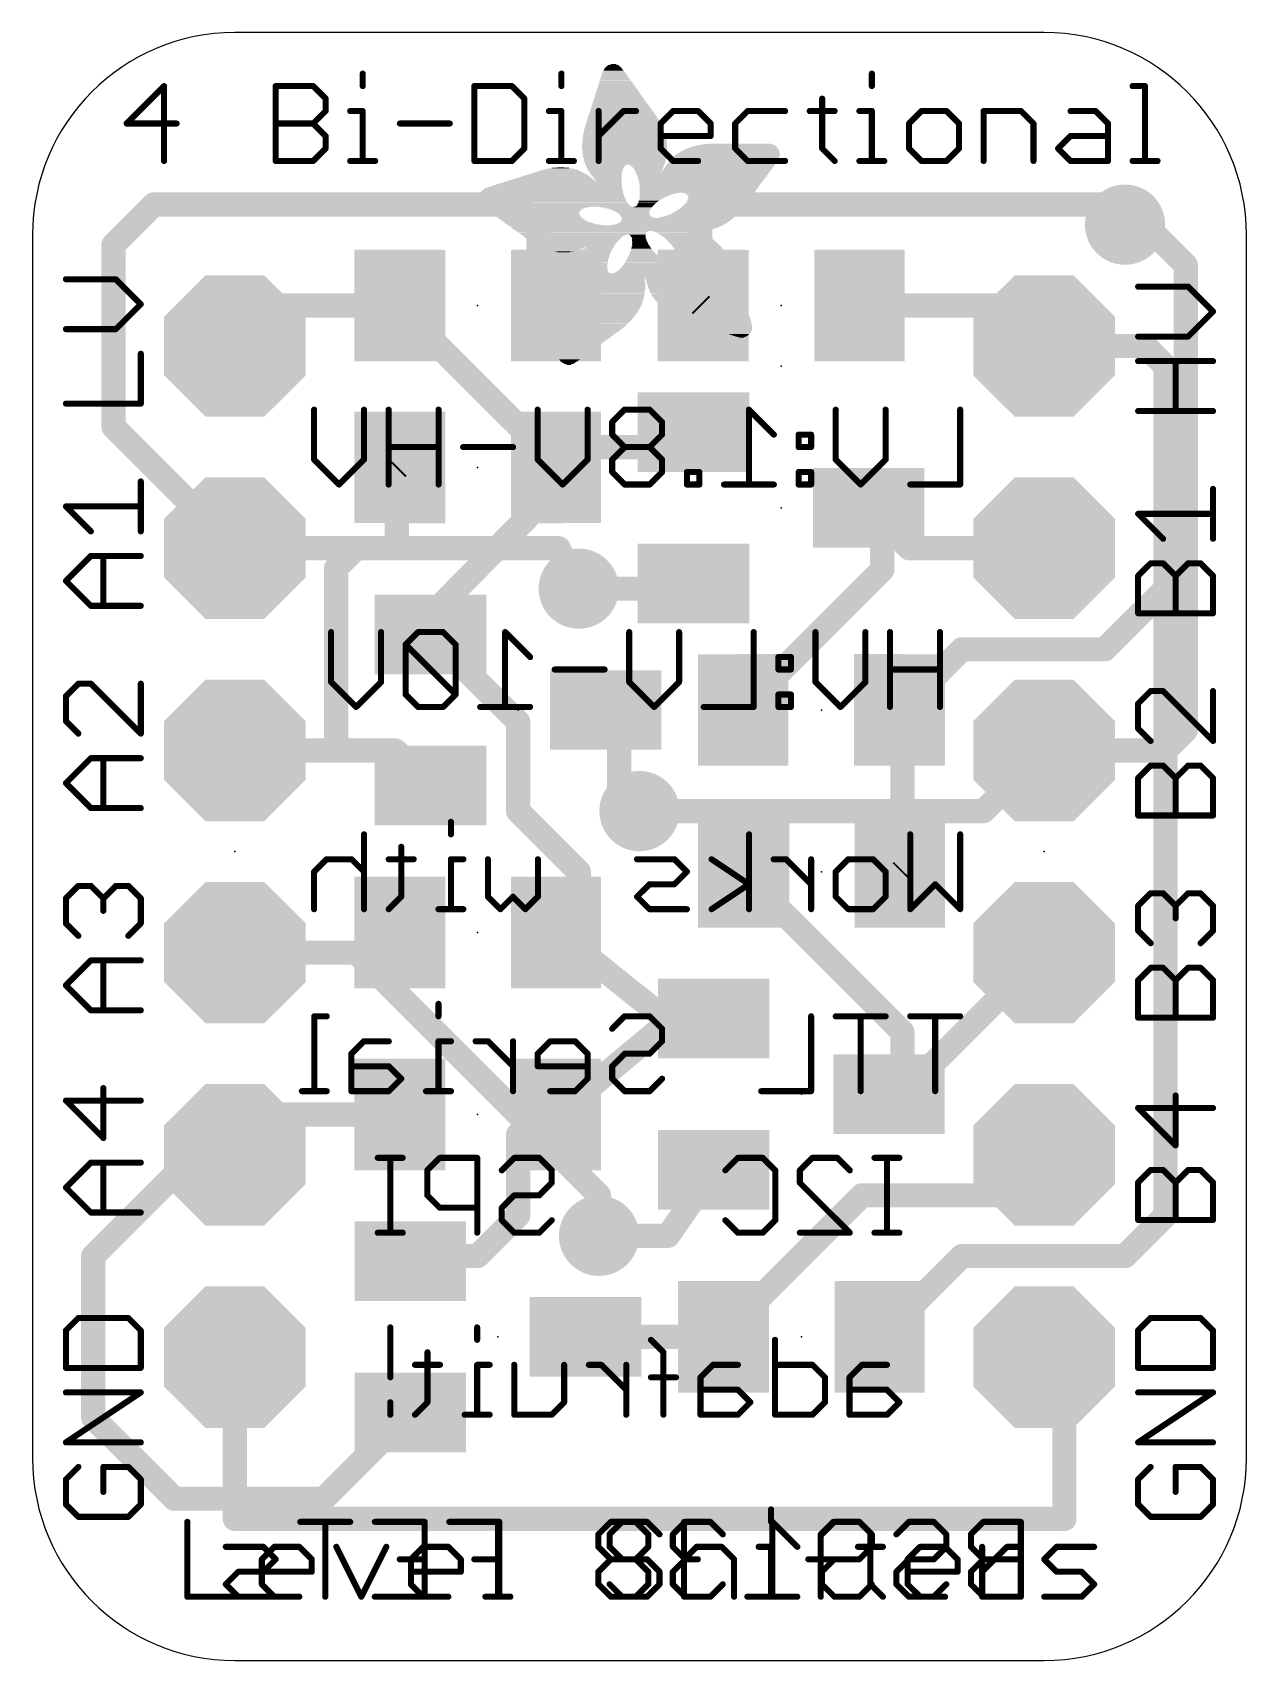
# Model space of a CAD drawing. Extents: x 0 to 15.2, y 0 to 20.4.
import ezdxf

# ---------------------------------------------------------------- set-up
doc = ezdxf.new("R2010")
doc.units = 0
for name, color, linetype in [('1', 12, 'CONTINUOUS'), ('16', 132, 'CONTINUOUS'), ('17', 110, 'CONTINUOUS'), ('18', 110, 'CONTINUOUS'), ('20', 53, 'CONTINUOUS'), ('21', 53, 'CONTINUOUS'), ('22', 253, 'CONTINUOUS'), ('23', 53, 'CONTINUOUS'), ('24', 53, 'CONTINUOUS')]:
    doc.layers.add(name, color=color, linetype=linetype)

# ---------------------------------------------------------------- blocks, each defined once
blk = doc.blocks.new('OCTAGONP')
at = {"const_width": 0.5}
blk.add_lwpolyline([(-0.25, -0.1036), (-0.25, 0.1036), (-0.1036, 0.25), (0.1036, 0.25), (0.25, 0.1036), (0.25, -0.1036), (0.1036, -0.25), (-0.1036, -0.25), (-0.25, -0.1036), (-0.25, 0.1036)], dxfattribs=at)
blk = doc.blocks.new('RECT')
blk.add_solid([(-0.5, -0.5), (0.5, -0.5), (-0.5, 0.5), (0.5, 0.5)])
blk = doc.blocks.new('ROUNDV')
at = {"const_width": 0.5}
blk.add_lwpolyline([(0, -0.25, 1), (0, 0.25, 1), (0, -0.25)], format="xyb", dxfattribs=at)

msp = doc.modelspace()

# ---------------------------------------------------------------- linework, layer by layer
at = {"layer": '1', "const_width": 0.3048}
for points in [[(1.016, 17.78), (1.524, 18.288)], [(1.524, 18.288), (6.096, 18.288)], [(6.096, 18.288), (6.35, 18.034)], [(13.462, 18.288), (8.382, 18.288)], [(8.382, 18.288), (8.382, 17.034)], [(13.716, 18.034), (13.462, 18.288)], [(6.35, 18.034), (6.35, 17.018)], [(1.016, 15.494), (1.016, 17.78)], [(8.382, 17.034), (8.398, 17.018)], [(3.048, 17.018), (2.54, 16.51)], [(4.588, 17.018), (3.048, 17.018)], [(6.62, 14.986), (4.588, 17.018)], [(6.35, 17.018), (6.588, 17.018)], [(12.192, 17.018), (10.398, 17.018)], [(12.7, 16.51), (12.192, 17.018)], [(13.97, 16.51), (12.7, 16.51)], [(14.224, 16.256), (13.97, 16.51)], [(14.224, 13.462), (14.224, 16.256)], [(1.016, 15.494), (2.54, 13.97)], [(8.128, 15.258), (8.298, 15.428)], [(4.588, 14.986), (4.334, 15.24)], [(6.588, 14.986), (6.842, 15.24)], [(6.842, 15.24), (8.128, 15.24)], [(8.128, 15.24), (8.128, 15.258)], [(4.588, 14.986), (4.572, 14.97)], [(6.35, 14.986), (6.588, 14.986)], [(6.35, 14.496), (6.35, 14.986)], [(6.588, 14.986), (6.62, 14.986)], [(6.62, 14.986), (6.858, 14.986)], [(4.572, 14.97), (4.572, 13.97)], [(5.08, 13.208), (6.35, 14.496)], [(10.498, 14.478), (10.16, 14.478)], [(10.498, 14.478), (11.006, 13.97)], [(10.668, 14.478), (10.498, 14.478)], [(10.668, 13.7), (10.668, 14.478)], [(4.064, 13.97), (3.81, 13.716)], [(4.572, 13.97), (4.064, 13.97)], [(11.006, 13.97), (12.7, 13.97)], [(3.81, 13.716), (3.81, 11.43)], [(8.906, 11.938), (10.668, 13.7)], [(6.858, 13.462), (8.232, 13.462)], [(8.232, 13.462), (8.298, 13.528)], [(14.224, 13.462), (13.462, 12.7)], [(14.224, 5.588), (14.224, 13.462)], [(5.08, 12.972), (5.08, 13.208)], [(4.996, 12.888), (5.08, 12.972)], [(6.096, 11.788), (4.996, 12.888)], [(11.668, 12.7), (10.906, 11.938)], [(13.462, 12.7), (11.668, 12.7)], [(7.196, 11.938), (7.366, 11.938)], [(7.366, 11.938), (7.366, 10.922)], [(10.906, 11.938), (10.922, 11.938)], [(10.922, 11.938), (10.922, 9.922)], [(6.096, 10.668), (6.096, 11.788)], [(2.54, 11.43), (2.286, 11.43)], [(3.81, 11.43), (2.54, 11.43)], [(3.81, 11.43), (4.554, 11.43)], [(4.554, 11.43), (4.996, 10.988)], [(7.366, 10.922), (7.62, 10.668)], [(6.858, 9.906), (6.096, 10.668)], [(6.858, 9.16), (6.858, 9.906)], [(8.906, 9.906), (10.922, 7.89)], [(10.922, 9.922), (10.906, 9.906)], [(4.588, 9.144), (4.588, 8.89)], [(6.588, 9.144), (6.858, 9.16)], [(6.588, 9.144), (7.858, 8.128)], [(4.588, 8.89), (2.54, 8.89)], [(10.922, 7.112), (12.7, 8.89)], [(8.112, 8.128), (6.588, 6.858)], [(7.858, 8.128), (8.112, 8.128)], [(8.382, 8.128), (8.112, 8.128)], [(8.382, 8.128), (8.74, 8.128)], [(8.872, 8.128), (8.552, 8.062)], [(8.74, 8.128), (8.552, 8.062)], [(8.74, 8.128), (8.872, 8.128)], [(8.872, 8.128), (8.89, 8.128)], [(10.922, 7.89), (10.922, 7.112)], [(10.922, 7.112), (10.752, 7.112)], [(3.048, 6.858), (2.54, 6.35)], [(4.588, 6.858), (3.048, 6.858)], [(6.35, 6.858), (6.096, 6.604)], [(6.858, 6.35), (6.35, 6.858)], [(6.588, 6.858), (6.858, 6.858)], [(6.858, 6.858), (6.858, 6.35)], [(6.096, 6.604), (6.096, 5.588)], [(2.032, 6.35), (0.762, 5.08)], [(2.54, 6.35), (2.032, 6.35)], [(12.192, 5.842), (12.7, 6.35)], [(7.978, 5.334), (8.552, 6.162)], [(10.414, 5.842), (8.636, 4.064)], [(10.414, 5.842), (12.192, 5.842)], [(6.096, 5.588), (5.588, 5.08)], [(13.716, 5.08), (14.224, 5.588)], [(7.112, 5.334), (7.978, 5.334)], [(0.762, 5.08), (0.762, 3.048)], [(4.808, 5.08), (4.742, 5.014)], [(5.588, 5.08), (4.808, 5.08)], [(11.668, 5.08), (10.652, 4.064)], [(13.716, 5.08), (11.668, 5.08)], [(6.942, 4.064), (6.858, 4.064)], [(8.652, 4.064), (6.942, 4.064)], [(8.636, 4.064), (8.652, 4.064)], [(0.762, 3.048), (1.778, 2.032)], [(3.66, 2.032), (4.742, 3.114)], [(1.778, 2.032), (3.66, 2.032)]]:
    msp.add_lwpolyline(points, dxfattribs=at)
at = {"layer": '1', "const_width": 0.1524}
for points in [[(1.524, 18.3642, 1), (1.524, 18.2118)], [(1.5779, 18.2341, 1), (1.4701, 18.3419)], [(6.1499, 18.3419, 1), (6.0421, 18.2341)], [(6.096, 18.2118, 1), (6.096, 18.3642)], [(8.382, 18.3642, 1), (8.382, 18.2118)], [(8.4582, 18.288, 1), (8.3058, 18.288)], [(13.5159, 18.3419, 1), (13.4081, 18.2341)], [(13.462, 18.2118, 1), (13.462, 18.3642)], [(6.4262, 18.034, 1), (6.2738, 18.034)], [(6.2961, 17.9801, 1), (6.4039, 18.0879)], [(13.6621, 17.9801, 1), (13.7699, 18.0879)], [(1.0922, 17.78, 1), (0.9398, 17.78)], [(0.9621, 17.8339, 1), (1.0699, 17.7261)], [(8.4359, 17.0879, 1), (8.3281, 16.9801)], [(3.048, 17.0942, 1), (3.048, 16.9418)], [(3.1019, 16.9641, 1), (2.9941, 17.0719)], [(4.6419, 17.0719, 1), (4.5341, 16.9641)], [(4.588, 16.9418, 1), (4.588, 17.0942)], [(6.35, 17.0942, 1), (6.35, 16.9418)], [(6.2738, 17.018, 1), (6.4262, 17.018)], [(6.588, 16.9418, 1), (6.588, 17.0942)], [(8.3058, 17.034, 1), (8.4582, 17.034)], [(8.3441, 16.9641, 1), (8.4519, 17.0719)], [(10.398, 17.0942, 1), (10.398, 16.9418)], [(12.2459, 17.0719, 1), (12.1381, 16.9641)], [(12.192, 16.9418, 1), (12.192, 17.0942)], [(2.4861, 16.5639, 1), (2.5939, 16.4561)], [(12.7, 16.5862, 1), (12.7, 16.4338)], [(12.6461, 16.4561, 1), (12.7539, 16.5639)], [(14.0239, 16.5639, 1), (13.9161, 16.4561)], [(13.97, 16.4338, 1), (13.97, 16.5862)], [(14.3002, 16.256, 1), (14.1478, 16.256)], [(14.1701, 16.2021, 1), (14.2779, 16.3099)], [(1.0699, 15.5479, 1), (0.9621, 15.4401)], [(0.9398, 15.494, 1), (1.0922, 15.494)], [(8.3519, 15.3741, 1), (8.2441, 15.4819)], [(4.3879, 15.2939, 1), (4.2801, 15.1861)], [(6.842, 15.3162, 1), (6.842, 15.1638)], [(6.8959, 15.1861, 1), (6.7881, 15.2939)], [(8.2042, 15.258, 1), (8.0518, 15.258)], [(8.0741, 15.3119, 1), (8.1819, 15.2041)], [(8.128, 15.1638, 1), (8.128, 15.3162)], [(4.6419, 14.9321, 1), (4.5341, 15.0399)], [(6.35, 15.0622, 1), (6.35, 14.9098)], [(6.4262, 14.986, 1), (6.2738, 14.986)], [(6.588, 15.0622, 1), (6.588, 14.9098)], [(6.62, 15.0622, 1), (6.62, 14.9098)], [(6.588, 14.9098, 1), (6.588, 15.0622)], [(6.62, 14.9098, 1), (6.62, 15.0622)], [(6.858, 14.9098, 1), (6.858, 15.0622)], [(8.0518, 15.24, 1), (8.2042, 15.24)], [(4.6482, 14.97, 1), (4.4958, 14.97)], [(4.5181, 15.0239, 1), (4.6259, 14.9161)], [(4.5341, 14.9321, 1), (4.6419, 15.0399)], [(6.5341, 15.0399, 1), (6.6419, 14.9321)], [(6.5661, 14.9321, 1), (6.6739, 15.0399)], [(6.2738, 14.496, 1), (6.4262, 14.496)], [(6.4043, 14.4425, 1), (6.2957, 14.5495)], [(10.16, 14.5542, 1), (10.16, 14.4018)], [(10.5519, 14.5319, 1), (10.4441, 14.4241)], [(10.498, 14.5542, 1), (10.498, 14.4018)], [(10.498, 14.4018, 1), (10.498, 14.5542)], [(10.7442, 14.478, 1), (10.5918, 14.478)], [(10.668, 14.4018, 1), (10.668, 14.5542)], [(4.064, 14.0462, 1), (4.064, 13.8938)], [(4.1179, 13.9161, 1), (4.0101, 14.0239)], [(4.572, 13.8938, 1), (4.572, 14.0462)], [(11.006, 14.0462, 1), (11.006, 13.8938)], [(12.7, 13.8938, 1), (12.7, 14.0462)], [(2.4861, 13.9161, 1), (2.5939, 14.0239)], [(4.4958, 13.97, 1), (4.6482, 13.97)], [(10.9521, 13.9161, 1), (11.0599, 14.0239)], [(3.8862, 13.716, 1), (3.7338, 13.716)], [(3.7561, 13.7699, 1), (3.8639, 13.6621)], [(10.5918, 13.7, 1), (10.7442, 13.7)], [(10.7219, 13.6461, 1), (10.6141, 13.7539)], [(6.858, 13.5382, 1), (6.858, 13.3858)], [(8.1781, 13.5159, 1), (8.2859, 13.4081)], [(8.232, 13.3858, 1), (8.232, 13.5382)], [(8.3519, 13.4741, 1), (8.2441, 13.5819)], [(14.3002, 13.462, 1), (14.1478, 13.462)], [(14.1478, 13.462, 1), (14.3002, 13.462)], [(14.2779, 13.4081, 1), (14.1701, 13.5159)], [(5.1562, 13.208, 1), (5.0038, 13.208)], [(5.0257, 13.2615, 1), (5.1343, 13.1545)], [(5.1339, 12.9181, 1), (5.0261, 13.0259)], [(5.0499, 12.9419, 1), (4.9421, 12.8341)], [(4.9421, 12.9419, 1), (5.0499, 12.8341)], [(5.0038, 12.972, 1), (5.1562, 12.972)], [(11.668, 12.7762, 1), (11.668, 12.6238)], [(11.7219, 12.6461, 1), (11.6141, 12.7539)], [(13.4081, 12.7539, 1), (13.5159, 12.6461)], [(13.462, 12.6238, 1), (13.462, 12.7762)], [(7.196, 12.0142, 1), (7.196, 11.8618)], [(7.4422, 11.938, 1), (7.2898, 11.938)], [(7.366, 11.8618, 1), (7.366, 12.0142)], [(8.8521, 11.9919, 1), (8.9599, 11.8841)], [(10.906, 12.0142, 1), (10.906, 11.8618)], [(10.8521, 11.9919, 1), (10.9599, 11.8841)], [(10.9982, 11.938, 1), (10.8458, 11.938)], [(10.922, 11.8618, 1), (10.922, 12.0142)], [(6.1722, 11.788, 1), (6.0198, 11.788)], [(6.0421, 11.7341, 1), (6.1499, 11.8419)], [(2.286, 11.5062, 1), (2.286, 11.3538)], [(2.54, 11.5062, 1), (2.54, 11.3538)], [(2.54, 11.3538, 1), (2.54, 11.5062)], [(3.81, 11.5062, 1), (3.81, 11.3538)], [(3.7338, 11.43, 1), (3.8862, 11.43)], [(3.81, 11.3538, 1), (3.81, 11.5062)], [(4.6079, 11.4839, 1), (4.5001, 11.3761)], [(4.554, 11.3538, 1), (4.554, 11.5062)], [(4.9421, 10.9341, 1), (5.0499, 11.0419)], [(7.4199, 10.9759, 1), (7.3121, 10.8681)], [(7.2898, 10.922, 1), (7.4422, 10.922)], [(6.1499, 10.7219, 1), (6.0421, 10.6141)], [(6.0198, 10.668, 1), (6.1722, 10.668)], [(7.5661, 10.6141, 1), (7.6739, 10.7219)], [(6.9342, 9.906, 1), (6.7818, 9.906)], [(6.8041, 9.8521, 1), (6.9119, 9.9599)], [(8.9599, 9.9599, 1), (8.8521, 9.8521)], [(10.8521, 9.9599, 1), (10.9599, 9.8521)], [(10.9759, 9.8681, 1), (10.8681, 9.9759)], [(10.8458, 9.922, 1), (10.9982, 9.922)], [(4.6642, 9.144, 1), (4.5118, 9.144)], [(6.6356, 9.2035, 1), (6.5404, 9.0845)], [(6.5835, 9.2201, 1), (6.5925, 9.0679)], [(6.7818, 9.16, 1), (6.9342, 9.16)], [(6.8625, 9.0839, 1), (6.8535, 9.2361)], [(2.54, 8.9662, 1), (2.54, 8.8138)], [(4.588, 8.8138, 1), (4.588, 8.9662)], [(12.7539, 8.8361, 1), (12.6461, 8.9439)], [(4.5118, 8.89, 1), (4.6642, 8.89)], [(7.858, 8.2042, 1), (7.858, 8.0518)], [(7.8104, 8.0685, 1), (7.9056, 8.1875)], [(8.112, 8.2042, 1), (8.112, 8.0518)], [(8.1608, 8.0695, 1), (8.0632, 8.1865)], [(8.112, 8.0518, 1), (8.112, 8.2042)], [(8.382, 8.2042, 1), (8.382, 8.0518)], [(8.382, 8.0518, 1), (8.382, 8.2042)], [(8.5366, 8.1366, 1), (8.5674, 7.9874)], [(8.5268, 8.1339, 1), (8.5772, 7.9901)], [(8.74, 8.2042, 1), (8.74, 8.0518)], [(8.7652, 8.0561, 1), (8.7148, 8.1999)], [(8.74, 8.0518, 1), (8.74, 8.2042)], [(8.872, 8.2042, 1), (8.872, 8.0518)], [(8.8874, 8.0534, 1), (8.8566, 8.2026)], [(8.872, 8.0518, 1), (8.872, 8.2042)], [(8.89, 8.0518, 1), (8.89, 8.2042)], [(10.9982, 7.89, 1), (10.8458, 7.89)], [(10.8681, 7.8361, 1), (10.9759, 7.9439)], [(10.752, 7.1882, 1), (10.752, 7.0358)], [(10.8681, 7.1659, 1), (10.9759, 7.0581)], [(10.8458, 7.112, 1), (10.9982, 7.112)], [(10.922, 7.0358, 1), (10.922, 7.1882)], [(3.048, 6.9342, 1), (3.048, 6.7818)], [(3.1019, 6.8041, 1), (2.9941, 6.9119)], [(4.588, 6.7818, 1), (4.588, 6.9342)], [(6.4039, 6.9119, 1), (6.2961, 6.8041)], [(6.4039, 6.8041, 1), (6.2961, 6.9119)], [(6.588, 6.9342, 1), (6.588, 6.7818)], [(6.5392, 6.9165, 1), (6.6368, 6.7995)], [(6.9342, 6.858, 1), (6.7818, 6.858)], [(6.858, 6.7818, 1), (6.858, 6.9342)], [(6.1722, 6.604, 1), (6.0198, 6.604)], [(6.0421, 6.6579, 1), (6.1499, 6.5501)], [(2.032, 6.4262, 1), (2.032, 6.2738)], [(2.0859, 6.2961, 1), (1.9781, 6.4039)], [(2.4861, 6.4039, 1), (2.5939, 6.2961)], [(2.54, 6.2738, 1), (2.54, 6.4262)], [(6.7818, 6.35, 1), (6.9342, 6.35)], [(6.8041, 6.2961, 1), (6.9119, 6.4039)], [(12.7539, 6.2961, 1), (12.6461, 6.4039)], [(8.6146, 6.1186, 1), (8.4894, 6.2054)], [(10.414, 5.9182, 1), (10.414, 5.7658)], [(10.4679, 5.7881, 1), (10.3601, 5.8959)], [(12.1381, 5.8959, 1), (12.2459, 5.7881)], [(12.192, 5.7658, 1), (12.192, 5.9182)], [(6.1499, 5.5341, 1), (6.0421, 5.6419)], [(14.2779, 5.5341, 1), (14.1701, 5.6419)], [(6.0198, 5.588, 1), (6.1722, 5.588)], [(14.1478, 5.588, 1), (14.3002, 5.588)], [(7.112, 5.4102, 1), (7.112, 5.2578)], [(7.9154, 5.3774, 1), (8.0406, 5.2906)], [(7.978, 5.2578, 1), (7.978, 5.4102)], [(0.8382, 5.08, 1), (0.6858, 5.08)], [(0.7081, 5.1339, 1), (0.8159, 5.0261)], [(4.6881, 5.0679, 1), (4.7959, 4.9601)], [(4.808, 5.1562, 1), (4.808, 5.0038)], [(4.8619, 5.0261, 1), (4.7541, 5.1339)], [(5.5341, 5.1339, 1), (5.6419, 5.0261)], [(5.588, 5.0038, 1), (5.588, 5.1562)], [(11.668, 5.1562, 1), (11.668, 5.0038)], [(11.7219, 5.0261, 1), (11.6141, 5.1339)], [(13.6621, 5.1339, 1), (13.7699, 5.0261)], [(13.716, 5.0038, 1), (13.716, 5.1562)], [(6.858, 4.1402, 1), (6.858, 3.9878)], [(6.942, 4.1402, 1), (6.942, 3.9878)], [(6.942, 3.9878, 1), (6.942, 4.1402)], [(8.636, 4.1402, 1), (8.636, 3.9878)], [(8.5821, 4.1179, 1), (8.6899, 4.0101)], [(8.652, 3.9878, 1), (8.652, 4.1402)], [(8.652, 3.9878, 1), (8.652, 4.1402)], [(10.5981, 4.1179, 1), (10.7059, 4.0101)], [(0.8159, 3.1019, 1), (0.7081, 2.9941)], [(0.6858, 3.048, 1), (0.8382, 3.048)], [(4.7959, 3.0601, 1), (4.6881, 3.1679)], [(1.778, 2.1082, 1), (1.778, 1.9558)], [(1.7241, 1.9781, 1), (1.8319, 2.0859)], [(3.6061, 2.0859, 1), (3.7139, 1.9781)], [(3.66, 1.9558, 1), (3.66, 2.1082)]]:
    msp.add_lwpolyline(points, format="xyb", dxfattribs=at)
at = {"layer": '16', "const_width": 0.3048}
for points in [[(13.97, 18.034), (13.716, 18.034)], [(14.478, 17.526), (13.97, 18.034)], [(14.478, 11.684), (14.478, 17.526)], [(2.54, 13.97), (6.604, 13.97)], [(6.604, 13.97), (6.858, 13.462)], [(14.224, 11.43), (14.478, 11.684)], [(11.938, 10.668), (12.7, 11.43)], [(12.7, 11.43), (14.224, 11.43)], [(7.62, 10.668), (11.938, 10.668)], [(2.54, 8.89), (4.064, 8.89)], [(4.064, 8.89), (7.112, 5.842)], [(7.112, 5.842), (7.112, 5.334)], [(2.54, 1.778), (2.54, 3.81)], [(12.7, 3.81), (12.954, 3.81)], [(12.954, 3.81), (12.954, 1.778)], [(12.954, 1.778), (2.54, 1.778)]]:
    msp.add_lwpolyline(points, dxfattribs=at)
at = {"layer": '16', "const_width": 0.1524}
for points in [[(13.716, 18.1102, 1), (13.716, 17.9578)], [(14.0239, 18.0879, 1), (13.9161, 17.9801)], [(13.97, 17.9578, 1), (13.97, 18.1102)], [(14.5542, 17.526, 1), (14.4018, 17.526)], [(14.4241, 17.4721, 1), (14.5319, 17.5799)], [(2.54, 14.0462, 1), (2.54, 13.8938)], [(6.6722, 14.0041, 1), (6.5358, 13.9359)], [(6.604, 13.8938, 1), (6.604, 14.0462)], [(6.7898, 13.4279, 1), (6.9262, 13.4961)], [(14.4018, 11.684, 1), (14.5542, 11.684)], [(14.5319, 11.6301, 1), (14.4241, 11.7379)], [(12.7, 11.5062, 1), (12.7, 11.3538)], [(12.7539, 11.3761, 1), (12.6461, 11.4839)], [(14.1701, 11.4839, 1), (14.2779, 11.3761)], [(14.224, 11.3538, 1), (14.224, 11.5062)], [(7.62, 10.7442, 1), (7.62, 10.5918)], [(11.8841, 10.7219, 1), (11.9919, 10.6141)], [(11.938, 10.5918, 1), (11.938, 10.7442)], [(2.54, 8.9662, 1), (2.54, 8.8138)], [(4.1179, 8.9439, 1), (4.0101, 8.8361)], [(4.064, 8.8138, 1), (4.064, 8.9662)], [(7.1882, 5.842, 1), (7.0358, 5.842)], [(7.0581, 5.7881, 1), (7.1659, 5.8959)], [(7.0358, 5.334, 1), (7.1882, 5.334)], [(2.6162, 3.81, 1), (2.4638, 3.81)], [(12.7, 3.8862, 1), (12.7, 3.7338)], [(13.0302, 3.81, 1), (12.8778, 3.81)], [(12.954, 3.7338, 1), (12.954, 3.8862)], [(2.54, 1.8542, 1), (2.54, 1.7018)], [(2.4638, 1.778, 1), (2.6162, 1.778)], [(12.8778, 1.778, 1), (13.0302, 1.778)], [(12.954, 1.7018, 1), (12.954, 1.8542)]]:
    msp.add_lwpolyline(points, format="xyb", dxfattribs=at)
at = {"layer": '20'}
for p, q in [((12.7, 20.447), (2.54, 20.447)), ((0, 17.907), (0, 2.54)), ((15.24, 2.54), (15.24, 17.907)), ((2.54, 0), (12.7, 0))]:
    msp.add_line(p, q, dxfattribs=at)
for centre, start, end in [((2.54, 17.907), 90, 180), ((12.7, 17.907), 0, 90), ((2.54, 2.54), 180, 270), ((12.7, 2.54), 270, 0)]:
    msp.add_arc(centre, 2.54, start, end, dxfattribs=at)
at = {"layer": '21', "const_width": 0.0762}
for points in [[(4.1444, 19.9315), (4.1444, 19.7747)], [(6.6391, 19.9315), (6.6391, 19.7747)], [(10.5371, 19.9315), (10.5371, 19.7747)], [(1.6514, 19.7747), (1.1811, 19.3044)], [(1.6514, 18.8341), (1.6514, 19.7747)], [(3.0521, 18.8341), (3.0521, 19.7747)], [(3.0521, 19.7747), (3.5224, 19.7747)], [(3.5224, 19.7747), (3.6792, 19.6179)], [(3.6792, 19.6179), (3.6792, 19.4612)], [(5.5469, 19.7747), (5.5469, 18.8341)], [(6.0172, 19.7747), (5.5469, 19.7747)], [(6.1739, 19.6179), (6.0172, 19.7747)], [(6.1739, 18.9909), (6.1739, 19.6179)], [(9.9135, 19.6179), (9.9135, 18.9909)], [(13.8106, 19.7747), (13.9674, 19.7747)], [(13.9674, 19.7747), (13.9674, 18.8341)], [(3.6792, 19.4612), (3.5224, 19.3044)], [(3.9877, 19.4612), (4.1444, 19.4612)], [(4.1444, 19.4612), (4.1444, 18.8341)], [(6.4824, 19.4612), (6.6391, 19.4612)], [(6.6391, 19.4612), (6.6391, 18.8341)], [(7.1061, 18.8341), (7.1061, 19.4612)], [(7.1061, 19.1476), (7.4196, 19.4612)], [(7.4196, 19.4612), (7.5764, 19.4612)], [(7.8856, 19.3044), (8.0424, 19.4612)], [(8.0424, 19.4612), (8.3559, 19.4612)], [(8.3559, 19.4612), (8.5127, 19.3044)], [(8.9779, 19.4612), (8.8212, 19.3044)], [(9.4482, 19.4612), (8.9779, 19.4612)], [(9.7567, 19.4612), (10.0702, 19.4612)], [(10.3804, 19.4612), (10.5371, 19.4612)], [(10.5371, 19.4612), (10.5371, 18.8341)], [(11.1608, 19.4612), (11.004, 19.3044)], [(11.4743, 19.4612), (11.1608, 19.4612)], [(11.6311, 19.3044), (11.4743, 19.4612)], [(11.9396, 18.8341), (11.9396, 19.4612)], [(11.9396, 19.4612), (12.4099, 19.4612)], [(12.4099, 19.4612), (12.5666, 19.3044)], [(13.0318, 19.4612), (13.3454, 19.4612)], [(13.3454, 19.4612), (13.5021, 19.3044)], [(1.1811, 19.3044), (1.8082, 19.3044)], [(3.0521, 19.3044), (3.5224, 19.3044)], [(3.5224, 19.3044), (3.6792, 19.1476)], [(4.6113, 19.3044), (5.2384, 19.3044)], [(7.8856, 18.9909), (7.8856, 19.3044)], [(8.5127, 19.3044), (8.5127, 19.1476)], [(8.8212, 19.3044), (8.8212, 18.9909)], [(11.004, 19.3044), (11.004, 18.9909)], [(11.6311, 18.9909), (11.6311, 19.3044)], [(12.5666, 19.3044), (12.5666, 18.8341)], [(13.5021, 19.3044), (13.5021, 18.8341)], [(3.6792, 18.9909), (3.5224, 18.8341)], [(3.6792, 19.1476), (3.6792, 18.9909)], [(6.0172, 18.8341), (6.1739, 18.9909)], [(8.5127, 19.1476), (7.8856, 19.1476)], [(8.0424, 18.8341), (7.8856, 18.9909)], [(8.8212, 18.9909), (8.9779, 18.8341)], [(9.9135, 18.9909), (10.0702, 18.8341)], [(11.004, 18.9909), (11.1608, 18.8341)], [(11.4743, 18.8341), (11.6311, 18.9909)], [(12.8751, 18.9909), (13.0318, 19.1476)], [(13.0318, 18.8341), (12.8751, 18.9909)], [(13.0318, 19.1476), (13.5021, 19.1476)], [(3.5224, 18.8341), (3.0521, 18.8341)], [(3.9877, 18.8341), (4.3012, 18.8341)], [(5.5469, 18.8341), (6.0172, 18.8341)], [(6.4824, 18.8341), (6.7959, 18.8341)], [(8.3559, 18.8341), (8.0424, 18.8341)], [(8.9779, 18.8341), (9.4482, 18.8341)], [(10.3804, 18.8341), (10.6939, 18.8341)], [(11.1608, 18.8341), (11.4743, 18.8341)], [(13.5021, 18.8341), (13.0318, 18.8341)], [(13.8106, 18.8341), (14.1241, 18.8341)], [(1.0454, 17.3487), (0.4183, 17.3487)], [(1.3589, 17.0352), (1.0454, 17.3487)], [(14.5074, 17.2556), (13.8803, 17.2556)], [(14.8209, 16.9421), (14.5074, 17.2556)], [(1.0454, 16.7216), (1.3589, 17.0352)], [(14.5074, 16.6286), (14.8209, 16.9421)], [(0.4183, 16.7216), (1.0454, 16.7216)], [(13.8803, 16.6286), (14.5074, 16.6286)], [(1.3589, 15.7861), (1.3589, 16.4132)], [(13.8803, 16.3201), (14.8209, 16.3201)], [(14.3506, 15.6931), (14.3506, 16.3201)], [(0.4183, 15.7861), (1.3589, 15.7861)], [(14.8209, 15.6931), (13.8803, 15.6931)], [(1.3589, 14.1816), (1.3589, 14.8087)], [(14.8209, 14.0886), (14.8209, 14.7157)], [(0.7318, 14.1816), (0.4183, 14.4952)], [(0.4183, 14.4952), (1.3589, 14.4952)], [(14.1938, 14.0886), (13.8803, 14.4021)], [(13.8803, 14.4021), (14.8209, 14.4021)], [(0.4183, 13.5596), (0.7318, 13.8732)], [(0.7318, 13.8732), (1.3589, 13.8732)], [(0.8886, 13.2461), (0.8886, 13.8732)], [(13.8803, 13.6234), (14.0371, 13.7801)], [(14.0371, 13.7801), (14.1938, 13.7801)], [(14.1938, 13.7801), (14.3506, 13.6234)], [(14.3506, 13.6234), (14.5074, 13.7801)], [(14.5074, 13.7801), (14.6641, 13.7801)], [(14.6641, 13.7801), (14.8209, 13.6234)], [(0.7318, 13.2461), (0.4183, 13.5596)], [(13.8803, 13.1531), (13.8803, 13.6234)], [(14.3506, 13.1531), (14.3506, 13.6234)], [(14.8209, 13.6234), (14.8209, 13.1531)], [(1.3589, 13.2461), (0.7318, 13.2461)], [(14.8209, 13.1531), (13.8803, 13.1531)], [(0.5751, 12.2687), (0.4183, 12.1119)], [(0.7318, 12.2687), (0.5751, 12.2687)], [(1.3589, 11.6416), (0.7318, 12.2687)], [(1.3589, 12.2687), (1.3589, 11.6416)], [(0.4183, 12.1119), (0.4183, 11.7984)], [(14.0371, 12.1757), (13.8803, 12.0189)], [(14.1938, 12.1757), (14.0371, 12.1757)], [(14.8209, 11.5486), (14.1938, 12.1757)], [(14.8209, 12.1757), (14.8209, 11.5486)], [(13.8803, 12.0189), (13.8803, 11.7053)], [(0.4183, 11.7984), (0.5751, 11.6416)], [(13.8803, 11.7053), (14.0371, 11.5486)], [(0.4183, 11.0196), (0.7318, 11.3332)], [(0.7318, 11.3332), (1.3589, 11.3332)], [(0.8886, 10.7061), (0.8886, 11.3332)], [(13.8803, 11.0834), (14.0371, 11.2401)], [(14.0371, 11.2401), (14.1938, 11.2401)], [(14.1938, 11.2401), (14.3506, 11.0834)], [(14.3506, 11.0834), (14.5074, 11.2401)], [(14.5074, 11.2401), (14.6641, 11.2401)], [(14.6641, 11.2401), (14.8209, 11.0834)], [(0.7318, 10.7061), (0.4183, 11.0196)], [(13.8803, 10.6131), (13.8803, 11.0834)], [(14.3506, 10.6131), (14.3506, 11.0834)], [(14.8209, 11.0834), (14.8209, 10.6131)], [(1.3589, 10.7061), (0.7318, 10.7061)], [(14.8209, 10.6131), (13.8803, 10.6131)], [(0.4183, 9.5719), (0.5751, 9.7287)], [(0.5751, 9.7287), (0.7318, 9.7287)], [(0.7318, 9.7287), (0.8886, 9.5719)], [(0.8886, 9.5719), (1.0454, 9.7287)], [(1.0454, 9.7287), (1.2021, 9.7287)], [(1.2021, 9.7287), (1.3589, 9.5719)], [(13.8803, 9.4789), (14.0371, 9.6357)], [(14.0371, 9.6357), (14.1938, 9.6357)], [(14.1938, 9.6357), (14.3506, 9.4789)], [(14.3506, 9.4789), (14.5074, 9.6357)], [(14.5074, 9.6357), (14.6641, 9.6357)], [(14.6641, 9.6357), (14.8209, 9.4789)], [(0.4183, 9.2584), (0.4183, 9.5719)], [(0.8886, 9.5719), (0.8886, 9.4152)], [(1.3589, 9.5719), (1.3589, 9.2584)], [(13.8803, 9.1653), (13.8803, 9.4789)], [(14.3506, 9.4789), (14.3506, 9.3221)], [(14.8209, 9.4789), (14.8209, 9.1653)], [(0.5751, 9.1016), (0.4183, 9.2584)], [(1.3589, 9.2584), (1.2021, 9.1016)], [(14.0371, 9.0086), (13.8803, 9.1653)], [(14.8209, 9.1653), (14.6641, 9.0086)], [(0.4183, 8.4796), (0.7318, 8.7932)], [(0.7318, 8.7932), (1.3589, 8.7932)], [(0.8886, 8.1661), (0.8886, 8.7932)], [(13.8803, 8.5434), (14.0371, 8.7001)], [(14.0371, 8.7001), (14.1938, 8.7001)], [(14.1938, 8.7001), (14.3506, 8.5434)], [(14.3506, 8.5434), (14.5074, 8.7001)], [(14.5074, 8.7001), (14.6641, 8.7001)], [(14.6641, 8.7001), (14.8209, 8.5434)], [(0.7318, 8.1661), (0.4183, 8.4796)], [(13.8803, 8.0731), (13.8803, 8.5434)], [(14.3506, 8.0731), (14.3506, 8.5434)], [(14.8209, 8.5434), (14.8209, 8.0731)], [(1.3589, 8.1661), (0.7318, 8.1661)], [(14.8209, 8.0731), (13.8803, 8.0731)], [(0.8886, 6.5616), (0.8886, 7.1887)], [(1.3589, 7.0319), (0.4183, 7.0319)], [(0.4183, 7.0319), (0.8886, 6.5616)], [(14.8209, 6.9389), (13.8803, 6.9389)], [(13.8803, 6.9389), (14.3506, 6.4686)], [(14.3506, 6.4686), (14.3506, 7.0957)], [(0.4183, 5.9396), (0.7318, 6.2532)], [(0.7318, 6.2532), (1.3589, 6.2532)], [(0.8886, 5.6261), (0.8886, 6.2532)], [(13.8803, 6.0034), (14.0371, 6.1601)], [(14.0371, 6.1601), (14.1938, 6.1601)], [(14.1938, 6.1601), (14.3506, 6.0034)], [(14.3506, 6.0034), (14.5074, 6.1601)], [(14.5074, 6.1601), (14.6641, 6.1601)], [(14.6641, 6.1601), (14.8209, 6.0034)], [(0.7318, 5.6261), (0.4183, 5.9396)], [(13.8803, 5.5331), (13.8803, 6.0034)], [(14.3506, 5.5331), (14.3506, 6.0034)], [(14.8209, 6.0034), (14.8209, 5.5331)], [(1.3589, 5.6261), (0.7318, 5.6261)], [(14.8209, 5.5331), (13.8803, 5.5331)], [(0.5751, 4.3017), (0.4183, 4.1449)], [(1.2021, 4.3017), (0.5751, 4.3017)], [(1.3589, 4.1449), (1.2021, 4.3017)], [(14.0371, 4.3017), (13.8803, 4.1449)], [(14.6641, 4.3017), (14.0371, 4.3017)], [(14.8209, 4.1449), (14.6641, 4.3017)], [(0.4183, 4.1449), (0.4183, 3.6746)], [(1.3589, 3.6746), (1.3589, 4.1449)], [(13.8803, 4.1449), (13.8803, 3.6746)], [(14.8209, 3.6746), (14.8209, 4.1449)], [(0.4183, 3.6746), (1.3589, 3.6746)], [(13.8803, 3.6746), (14.8209, 3.6746)], [(0.4183, 2.7391), (1.3589, 3.3661)], [(1.3589, 3.3661), (0.4183, 3.3661)], [(13.8803, 2.7391), (14.8209, 3.3661)], [(14.8209, 3.3661), (13.8803, 3.3661)], [(1.3589, 2.7391), (0.4183, 2.7391)], [(14.8209, 2.7391), (13.8803, 2.7391)], [(0.5751, 2.4306), (0.4183, 2.2738)], [(1.2021, 2.4306), (0.8886, 2.4306)], [(0.8886, 2.4306), (0.8886, 2.1171)], [(1.3589, 2.2738), (1.2021, 2.4306)], [(14.0371, 2.4306), (13.8803, 2.2738)], [(14.6641, 2.4306), (14.3506, 2.4306)], [(14.3506, 2.4306), (14.3506, 2.1171)], [(14.8209, 2.2738), (14.6641, 2.4306)], [(0.4183, 2.2738), (0.4183, 1.9603)], [(1.3589, 1.9603), (1.3589, 2.2738)], [(13.8803, 2.2738), (13.8803, 1.9603)], [(14.8209, 1.9603), (14.8209, 2.2738)], [(0.4183, 1.9603), (0.5751, 1.8035)], [(0.5751, 1.8035), (1.2021, 1.8035)], [(1.2021, 1.8035), (1.3589, 1.9603)], [(9.2722, 1.8975), (9.2722, 1.7407)], [(13.8803, 1.9603), (14.0371, 1.8035)], [(14.0371, 1.8035), (14.6641, 1.8035)], [(14.6641, 1.8035), (14.8209, 1.9603)], [(1.9431, 1.7407), (1.9431, 0.8001)], [(5.6852, 1.7407), (5.8419, 1.7407)], [(5.8419, 1.7407), (5.8419, 0.8001)], [(7.4011, 1.7407), (7.2444, 1.5839)], [(7.7147, 1.7407), (7.4011, 1.7407)], [(7.8714, 1.5839), (7.7147, 1.7407)], [(8.1799, 1.7407), (8.1799, 0.8001)], [(9.8959, 1.5839), (10.0526, 1.7407)], [(2.8786, 1.2704), (3.0354, 1.4272)], [(3.0354, 1.4272), (3.3489, 1.4272)], [(3.3489, 1.4272), (3.5057, 1.2704)], [(3.8141, 1.4272), (4.1277, 0.8001)], [(4.1277, 0.8001), (4.4412, 1.4272)], [(4.7497, 1.2704), (4.9064, 1.4272)], [(4.9064, 1.4272), (5.22, 1.4272)], [(5.22, 1.4272), (5.3767, 1.2704)], [(7.2444, 1.5839), (7.2444, 1.4272)], [(7.2444, 1.4272), (7.4011, 1.2704)], [(8.1799, 1.2704), (8.3367, 1.4272)], [(8.3367, 1.4272), (8.6502, 1.4272)], [(8.6502, 1.4272), (8.807, 1.2704)], [(9.1154, 1.4272), (9.2722, 1.4272)], [(9.2722, 1.4272), (9.2722, 0.8001)], [(9.8959, 0.8001), (9.8959, 1.5839)], [(10.3628, 1.4272), (10.6763, 1.4272)], [(10.5195, 1.5839), (10.5195, 0.9569)], [(10.9864, 1.2704), (11.1432, 1.4272)], [(11.1432, 1.4272), (11.4567, 1.4272)], [(11.4567, 1.4272), (11.6135, 1.2704)], [(11.922, 0.8001), (11.922, 1.4272)], [(11.922, 1.1136), (12.2355, 1.4272)], [(12.2355, 1.4272), (12.3923, 1.4272)], [(12.7016, 1.2704), (12.8583, 1.4272)], [(12.8583, 1.4272), (13.3286, 1.4272)], [(2.8786, 0.9569), (2.8786, 1.2704)], [(3.5057, 1.2704), (3.5057, 1.1136)], [(4.7497, 0.9569), (4.7497, 1.2704)], [(5.3767, 1.2704), (5.3767, 1.1136)], [(7.4011, 1.2704), (7.7147, 1.2704)], [(7.7147, 1.2704), (7.8714, 1.1136)], [(8.807, 1.2704), (8.807, 0.8001)], [(9.7391, 1.2704), (10.0526, 1.2704)], [(10.9864, 0.9569), (10.9864, 1.2704)], [(11.6135, 1.2704), (11.6135, 1.1136)], [(12.8583, 1.1136), (12.7016, 1.2704)], [(3.5057, 1.1136), (2.8786, 1.1136)], [(5.3767, 1.1136), (4.7497, 1.1136)], [(7.8714, 1.1136), (7.8714, 0.9569)], [(11.6135, 1.1136), (10.9864, 1.1136)], [(13.1719, 1.1136), (12.8583, 1.1136)], [(13.3286, 0.9569), (13.1719, 1.1136)], [(1.9431, 0.8001), (2.5702, 0.8001)], [(3.0354, 0.8001), (2.8786, 0.9569)], [(3.3489, 0.8001), (3.0354, 0.8001)], [(4.9064, 0.8001), (4.7497, 0.9569)], [(5.22, 0.8001), (4.9064, 0.8001)], [(5.6852, 0.8001), (5.9987, 0.8001)], [(7.4011, 0.8001), (7.2444, 0.9569)], [(7.7147, 0.8001), (7.4011, 0.8001)], [(7.8714, 0.9569), (7.7147, 0.8001)], [(9.1154, 0.8001), (9.4289, 0.8001)], [(10.5195, 0.9569), (10.6763, 0.8001)], [(11.1432, 0.8001), (10.9864, 0.9569)], [(11.4567, 0.8001), (11.1432, 0.8001)], [(12.7016, 0.8001), (13.1719, 0.8001)], [(13.1719, 0.8001), (13.3286, 0.9569)]]:
    msp.add_lwpolyline(points, dxfattribs=at)
at = {"layer": '21', "const_width": 0.0381}
for points in [[(4.1635, 19.9315, 1), (4.1254, 19.9315)], [(6.6582, 19.9315, 1), (6.6201, 19.9315)], [(10.5562, 19.9315, 1), (10.5181, 19.9315)], [(1.6704, 19.7747, 1), (1.6323, 19.7747)], [(1.6649, 19.7612, 1), (1.6379, 19.7882)], [(3.0521, 19.7938, 1), (3.0521, 19.7557)], [(3.0712, 19.7747, 1), (3.0331, 19.7747)], [(3.5359, 19.7882, 1), (3.509, 19.7612)], [(3.5224, 19.7557, 1), (3.5224, 19.7938)], [(3.6983, 19.6179, 1), (3.6602, 19.6179)], [(3.6657, 19.6045, 1), (3.6927, 19.6314)], [(4.1254, 19.7747, 1), (4.1635, 19.7747)], [(5.5469, 19.7938, 1), (5.5469, 19.7557)], [(5.5659, 19.7747, 1), (5.5278, 19.7747)], [(6.0306, 19.7882, 1), (6.0037, 19.7612)], [(6.0172, 19.7557, 1), (6.0172, 19.7938)], [(6.193, 19.6179, 1), (6.1549, 19.6179)], [(6.1605, 19.6045, 1), (6.1874, 19.6314)], [(6.6201, 19.7747, 1), (6.6582, 19.7747)], [(9.9325, 19.6179, 1), (9.8944, 19.6179)], [(10.5181, 19.7747, 1), (10.5562, 19.7747)], [(13.8106, 19.7938, 1), (13.8106, 19.7557)], [(13.9864, 19.7747, 1), (13.9483, 19.7747)], [(13.9674, 19.7557, 1), (13.9674, 19.7938)], [(3.6602, 19.4612, 1), (3.6983, 19.4612)], [(3.6927, 19.4477, 1), (3.6657, 19.4746)], [(3.9877, 19.4802, 1), (3.9877, 19.4421)], [(4.1635, 19.4612, 1), (4.1254, 19.4612)], [(4.1444, 19.4421, 1), (4.1444, 19.4802)], [(6.4824, 19.4802, 1), (6.4824, 19.4421)], [(6.6582, 19.4612, 1), (6.6201, 19.4612)], [(6.6391, 19.4421, 1), (6.6391, 19.4802)], [(7.1251, 19.4612, 1), (7.087, 19.4612)], [(7.4196, 19.4802, 1), (7.4196, 19.4421)], [(7.4331, 19.4477, 1), (7.4061, 19.4746)], [(7.5764, 19.4421, 1), (7.5764, 19.4802)], [(8.0424, 19.4802, 1), (8.0424, 19.4421)], [(8.0559, 19.4477, 1), (8.0289, 19.4746)], [(8.3694, 19.4746, 1), (8.3425, 19.4477)], [(8.3559, 19.4421, 1), (8.3559, 19.4802)], [(8.9779, 19.4802, 1), (8.9779, 19.4421)], [(8.9914, 19.4477, 1), (8.9645, 19.4746)], [(9.4482, 19.4421, 1), (9.4482, 19.4802)], [(9.7567, 19.4802, 1), (9.7567, 19.4421)], [(10.0702, 19.4421, 1), (10.0702, 19.4802)], [(10.3804, 19.4802, 1), (10.3804, 19.4421)], [(10.5562, 19.4612, 1), (10.5181, 19.4612)], [(10.5371, 19.4421, 1), (10.5371, 19.4802)], [(11.1608, 19.4802, 1), (11.1608, 19.4421)], [(11.1743, 19.4477, 1), (11.1473, 19.4746)], [(11.4878, 19.4746, 1), (11.4609, 19.4477)], [(11.4743, 19.4421, 1), (11.4743, 19.4802)], [(11.9586, 19.4612, 1), (11.9205, 19.4612)], [(11.9396, 19.4802, 1), (11.9396, 19.4421)], [(12.4233, 19.4746, 1), (12.3964, 19.4477)], [(12.4099, 19.4421, 1), (12.4099, 19.4802)], [(13.0318, 19.4802, 1), (13.0318, 19.4421)], [(13.3588, 19.4746, 1), (13.3319, 19.4477)], [(13.3454, 19.4421, 1), (13.3454, 19.4802)], [(1.1811, 19.3235, 1), (1.1811, 19.2854)], [(1.1676, 19.3179, 1), (1.1946, 19.2909)], [(1.8082, 19.2854, 1), (1.8082, 19.3235)], [(3.0521, 19.3235, 1), (3.0521, 19.2854)], [(3.5359, 19.3179, 1), (3.509, 19.2909)], [(3.509, 19.3179, 1), (3.5359, 19.2909)], [(3.5224, 19.2854, 1), (3.5224, 19.3235)], [(4.6113, 19.3235, 1), (4.6113, 19.2854)], [(5.2384, 19.2854, 1), (5.2384, 19.3235)], [(7.8722, 19.3179, 1), (7.8991, 19.2909)], [(7.9047, 19.3044, 1), (7.8666, 19.3044)], [(8.5318, 19.3044, 1), (8.4937, 19.3044)], [(8.4992, 19.2909, 1), (8.5262, 19.3179)], [(8.8402, 19.3044, 1), (8.8021, 19.3044)], [(8.8077, 19.3179, 1), (8.8346, 19.2909)], [(11.0231, 19.3044, 1), (10.985, 19.3044)], [(10.9906, 19.3179, 1), (11.0175, 19.2909)], [(11.6502, 19.3044, 1), (11.6121, 19.3044)], [(11.6176, 19.2909, 1), (11.6446, 19.3179)], [(12.5857, 19.3044, 1), (12.5476, 19.3044)], [(12.5532, 19.2909, 1), (12.5801, 19.3179)], [(13.5212, 19.3044, 1), (13.4831, 19.3044)], [(13.4887, 19.2909, 1), (13.5156, 19.3179)], [(3.6983, 19.1476, 1), (3.6602, 19.1476)], [(3.6657, 19.1342, 1), (3.6927, 19.1611)], [(3.6927, 18.9774, 1), (3.6657, 19.0043)], [(6.1874, 18.9774, 1), (6.1605, 19.0043)], [(7.0926, 19.1611, 1), (7.1195, 19.1342)], [(7.8856, 19.1667, 1), (7.8856, 19.1286)], [(7.8991, 19.0043, 1), (7.8722, 18.9774)], [(8.4937, 19.1476, 1), (8.5318, 19.1476)], [(8.5127, 19.1286, 1), (8.5127, 19.1667)], [(8.8346, 19.0043, 1), (8.8077, 18.9774)], [(9.9269, 19.0043, 1), (9.9, 18.9774)], [(11.0175, 19.0043, 1), (10.9906, 18.9774)], [(11.6446, 18.9774, 1), (11.6176, 19.0043)], [(12.8885, 19.0043, 1), (12.8616, 18.9774)], [(12.8616, 19.0043, 1), (12.8885, 18.9774)], [(13.0318, 19.1667, 1), (13.0318, 19.1286)], [(13.0453, 19.1342, 1), (13.0184, 19.1611)], [(13.5021, 19.1286, 1), (13.5021, 19.1667)], [(1.6323, 18.8341, 1), (1.6704, 18.8341)], [(3.0521, 18.8531, 1), (3.0521, 18.815)], [(3.0331, 18.8341, 1), (3.0712, 18.8341)], [(3.509, 18.8476, 1), (3.5359, 18.8206)], [(3.5224, 18.815, 1), (3.5224, 18.8531)], [(3.6602, 18.9909, 1), (3.6983, 18.9909)], [(3.9877, 18.8531, 1), (3.9877, 18.815)], [(4.1254, 18.8341, 1), (4.1635, 18.8341)], [(4.3012, 18.815, 1), (4.3012, 18.8531)], [(5.5469, 18.8531, 1), (5.5469, 18.815)], [(5.5278, 18.8341, 1), (5.5659, 18.8341)], [(6.0037, 18.8476, 1), (6.0306, 18.8206)], [(6.0172, 18.815, 1), (6.0172, 18.8531)], [(6.1549, 18.9909, 1), (6.193, 18.9909)], [(6.4824, 18.8531, 1), (6.4824, 18.815)], [(6.6201, 18.8341, 1), (6.6582, 18.8341)], [(6.7959, 18.815, 1), (6.7959, 18.8531)], [(7.087, 18.8341, 1), (7.1251, 18.8341)], [(7.8666, 18.9909, 1), (7.9047, 18.9909)], [(8.0424, 18.8531, 1), (8.0424, 18.815)], [(8.0289, 18.8206, 1), (8.0559, 18.8476)], [(8.3559, 18.815, 1), (8.3559, 18.8531)], [(8.8021, 18.9909, 1), (8.8402, 18.9909)], [(8.9779, 18.8531, 1), (8.9779, 18.815)], [(8.9645, 18.8206, 1), (8.9914, 18.8476)], [(9.4482, 18.815, 1), (9.4482, 18.8531)], [(9.8944, 18.9909, 1), (9.9325, 18.9909)], [(10.0567, 18.8206, 1), (10.0837, 18.8476)], [(10.3804, 18.8531, 1), (10.3804, 18.815)], [(10.5181, 18.8341, 1), (10.5562, 18.8341)], [(10.6939, 18.815, 1), (10.6939, 18.8531)], [(10.985, 18.9909, 1), (11.0231, 18.9909)], [(11.1608, 18.8531, 1), (11.1608, 18.815)], [(11.1473, 18.8206, 1), (11.1743, 18.8476)], [(11.4609, 18.8476, 1), (11.4878, 18.8206)], [(11.4743, 18.815, 1), (11.4743, 18.8531)], [(11.6121, 18.9909, 1), (11.6502, 18.9909)], [(11.9205, 18.8341, 1), (11.9586, 18.8341)], [(12.5476, 18.8341, 1), (12.5857, 18.8341)], [(13.0318, 18.8531, 1), (13.0318, 18.815)], [(13.0184, 18.8206, 1), (13.0453, 18.8476)], [(13.4831, 18.8341, 1), (13.5212, 18.8341)], [(13.5021, 18.815, 1), (13.5021, 18.8531)], [(13.8106, 18.8531, 1), (13.8106, 18.815)], [(13.9483, 18.8341, 1), (13.9864, 18.8341)], [(14.1241, 18.815, 1), (14.1241, 18.8531)], [(0.4183, 17.3677, 1), (0.4183, 17.3296)], [(1.0588, 17.3622, 1), (1.0319, 17.3352)], [(1.0454, 17.3296, 1), (1.0454, 17.3677)], [(13.8803, 17.2747, 1), (13.8803, 17.2366)], [(14.5208, 17.2691, 1), (14.4939, 17.2422)], [(14.5074, 17.2366, 1), (14.5074, 17.2747)], [(1.3724, 17.0217, 1), (1.3454, 17.0486)], [(1.3454, 17.0217, 1), (1.3724, 17.0486)], [(14.8344, 16.9286, 1), (14.8074, 16.9556)], [(14.8074, 16.9286, 1), (14.8344, 16.9556)], [(0.4183, 16.7407, 1), (0.4183, 16.7026)], [(1.0319, 16.7351, 1), (1.0588, 16.7081)], [(1.0454, 16.7026, 1), (1.0454, 16.7407)], [(13.8803, 16.6476, 1), (13.8803, 16.6095)], [(14.4939, 16.6421, 1), (14.5208, 16.6151)], [(14.5074, 16.6095, 1), (14.5074, 16.6476)], [(1.378, 16.4132, 1), (1.3398, 16.4132)], [(13.8803, 16.3392, 1), (13.8803, 16.3011)], [(14.3697, 16.3201, 1), (14.3316, 16.3201)], [(14.8209, 16.3011, 1), (14.8209, 16.3392)], [(0.4183, 15.8052, 1), (0.4183, 15.7671)], [(1.3398, 15.7861, 1), (1.378, 15.7861)], [(1.3589, 15.7671, 1), (1.3589, 15.8052)], [(13.8803, 15.7121, 1), (13.8803, 15.674)], [(14.3316, 15.6931, 1), (14.3697, 15.6931)], [(14.8209, 15.674, 1), (14.8209, 15.7121)], [(1.378, 14.8087, 1), (1.3398, 14.8087)], [(14.8399, 14.7157, 1), (14.8018, 14.7157)], [(0.4318, 14.5086, 1), (0.4048, 14.4817)], [(0.4183, 14.5142, 1), (0.4183, 14.4761)], [(1.3589, 14.4761, 1), (1.3589, 14.5142)], [(13.8803, 14.4212, 1), (13.8803, 14.3831)], [(13.8938, 14.4156, 1), (13.8668, 14.3886)], [(14.8209, 14.3831, 1), (14.8209, 14.4212)], [(0.7184, 14.1681, 1), (0.7453, 14.1951)], [(1.3398, 14.1816, 1), (1.378, 14.1816)], [(14.1804, 14.0751, 1), (14.2073, 14.1021)], [(0.7318, 13.8922, 1), (0.7318, 13.8541)], [(0.7453, 13.8597, 1), (0.7184, 13.8866)], [(0.9077, 13.8732, 1), (0.8696, 13.8732)], [(1.3589, 13.8541, 1), (1.3589, 13.8922)], [(14.8018, 14.0886, 1), (14.8399, 14.0886)], [(14.0371, 13.7992, 1), (14.0371, 13.7611)], [(14.0505, 13.7667, 1), (14.0236, 13.7936)], [(14.2073, 13.7936, 1), (14.1804, 13.7667)], [(14.1938, 13.7611, 1), (14.1938, 13.7992)], [(14.5074, 13.7992, 1), (14.5074, 13.7611)], [(14.5208, 13.7667, 1), (14.4939, 13.7936)], [(14.6776, 13.7936, 1), (14.6507, 13.7667)], [(14.6641, 13.7611, 1), (14.6641, 13.7992)], [(0.4318, 13.5731, 1), (0.4048, 13.5462)], [(0.4048, 13.5731, 1), (0.4318, 13.5462)], [(13.8993, 13.6234, 1), (13.8612, 13.6234)], [(13.8668, 13.6368, 1), (13.8938, 13.6099)], [(14.3697, 13.6234, 1), (14.3316, 13.6234)], [(14.3371, 13.6368, 1), (14.3641, 13.6099)], [(14.3371, 13.6099, 1), (14.3641, 13.6368)], [(14.8399, 13.6234, 1), (14.8018, 13.6234)], [(14.8074, 13.6099, 1), (14.8344, 13.6368)], [(0.7318, 13.2652, 1), (0.7318, 13.2271)], [(0.7184, 13.2326, 1), (0.7453, 13.2596)], [(0.8696, 13.2461, 1), (0.9077, 13.2461)], [(1.3589, 13.2271, 1), (1.3589, 13.2652)], [(13.8803, 13.1721, 1), (13.8803, 13.134)], [(13.8612, 13.1531, 1), (13.8993, 13.1531)], [(14.3316, 13.1531, 1), (14.3697, 13.1531)], [(14.8018, 13.1531, 1), (14.8399, 13.1531)], [(14.8209, 13.134, 1), (14.8209, 13.1721)], [(0.5751, 12.2877, 1), (0.5751, 12.2496)], [(0.5885, 12.2552, 1), (0.5616, 12.2822)], [(0.7453, 12.2822, 1), (0.7184, 12.2552)], [(0.7318, 12.2496, 1), (0.7318, 12.2877)], [(1.378, 12.2687, 1), (1.3398, 12.2687)], [(0.4373, 12.1119, 1), (0.3992, 12.1119)], [(0.4048, 12.1254, 1), (0.4318, 12.0984)], [(14.0371, 12.1947, 1), (14.0371, 12.1566)], [(14.0505, 12.1622, 1), (14.0236, 12.1891)], [(14.2073, 12.1891, 1), (14.1804, 12.1622)], [(14.1938, 12.1566, 1), (14.1938, 12.1947)], [(14.8399, 12.1757, 1), (14.8018, 12.1757)], [(13.8993, 12.0189, 1), (13.8612, 12.0189)], [(13.8668, 12.0324, 1), (13.8938, 12.0054)], [(0.3992, 11.7984, 1), (0.4373, 11.7984)], [(0.4318, 11.8119, 1), (0.4048, 11.7849)], [(0.5616, 11.6281, 1), (0.5885, 11.6551)], [(1.3398, 11.6416, 1), (1.378, 11.6416)], [(1.3454, 11.6281, 1), (1.3724, 11.6551)], [(13.8938, 11.7188, 1), (13.8668, 11.6919)], [(13.8612, 11.7053, 1), (13.8993, 11.7053)], [(14.0236, 11.5351, 1), (14.0505, 11.5621)], [(14.8018, 11.5486, 1), (14.8399, 11.5486)], [(14.8074, 11.5351, 1), (14.8344, 11.5621)], [(0.7318, 11.3522, 1), (0.7318, 11.3141)], [(0.7453, 11.3197, 1), (0.7184, 11.3466)], [(0.9077, 11.3332, 1), (0.8696, 11.3332)], [(1.3589, 11.3141, 1), (1.3589, 11.3522)], [(14.0371, 11.2592, 1), (14.0371, 11.2211)], [(14.0505, 11.2267, 1), (14.0236, 11.2536)], [(14.2073, 11.2536, 1), (14.1804, 11.2267)], [(14.1938, 11.2211, 1), (14.1938, 11.2592)], [(14.5074, 11.2592, 1), (14.5074, 11.2211)], [(14.5208, 11.2267, 1), (14.4939, 11.2536)], [(14.6776, 11.2536, 1), (14.6507, 11.2267)], [(14.6641, 11.2211, 1), (14.6641, 11.2592)], [(0.4318, 11.0331, 1), (0.4048, 11.0062)], [(0.4048, 11.0331, 1), (0.4318, 11.0062)], [(13.8993, 11.0834, 1), (13.8612, 11.0834)], [(13.8668, 11.0968, 1), (13.8938, 11.0699)], [(14.3697, 11.0834, 1), (14.3316, 11.0834)], [(14.3371, 11.0968, 1), (14.3641, 11.0699)], [(14.3371, 11.0699, 1), (14.3641, 11.0968)], [(14.8399, 11.0834, 1), (14.8018, 11.0834)], [(14.8074, 11.0699, 1), (14.8344, 11.0968)], [(0.7318, 10.7252, 1), (0.7318, 10.6871)], [(0.7184, 10.6926, 1), (0.7453, 10.7196)], [(0.8696, 10.7061, 1), (0.9077, 10.7061)], [(1.3589, 10.6871, 1), (1.3589, 10.7252)], [(13.8803, 10.6321, 1), (13.8803, 10.594)], [(14.8209, 10.594, 1), (14.8209, 10.6321)], [(13.8612, 10.6131, 1), (13.8993, 10.6131)], [(14.3316, 10.6131, 1), (14.3697, 10.6131)], [(14.8018, 10.6131, 1), (14.8399, 10.6131)], [(0.5751, 9.7477, 1), (0.5751, 9.7096)], [(0.5885, 9.7152, 1), (0.5616, 9.7422)], [(0.7453, 9.7422, 1), (0.7184, 9.7152)], [(0.7318, 9.7096, 1), (0.7318, 9.7477)], [(1.0454, 9.7477, 1), (1.0454, 9.7096)], [(1.0588, 9.7152, 1), (1.0319, 9.7422)], [(1.2156, 9.7422, 1), (1.1887, 9.7152)], [(1.2021, 9.7096, 1), (1.2021, 9.7477)], [(14.0371, 9.6547, 1), (14.0371, 9.6166)], [(14.0505, 9.6222, 1), (14.0236, 9.6491)], [(14.2073, 9.6491, 1), (14.1804, 9.6222)], [(14.1938, 9.6166, 1), (14.1938, 9.6547)], [(14.5074, 9.6547, 1), (14.5074, 9.6166)], [(14.5208, 9.6222, 1), (14.4939, 9.6491)], [(14.6776, 9.6491, 1), (14.6507, 9.6222)], [(14.6641, 9.6166, 1), (14.6641, 9.6547)], [(0.4373, 9.5719, 1), (0.3992, 9.5719)], [(0.4048, 9.5854, 1), (0.4318, 9.5584)], [(0.9077, 9.5719, 1), (0.8696, 9.5719)], [(0.8751, 9.5854, 1), (0.9021, 9.5584)], [(0.8696, 9.4152, 1), (0.9077, 9.4152)], [(0.8751, 9.5584, 1), (0.9021, 9.5854)], [(1.378, 9.5719, 1), (1.3398, 9.5719)], [(1.3454, 9.5584, 1), (1.3724, 9.5854)], [(13.8993, 9.4789, 1), (13.8612, 9.4789)], [(13.8668, 9.4924, 1), (13.8938, 9.4654)], [(14.3697, 9.4789, 1), (14.3316, 9.4789)], [(14.3371, 9.4924, 1), (14.3641, 9.4654)], [(14.3371, 9.4654, 1), (14.3641, 9.4924)], [(14.8399, 9.4789, 1), (14.8018, 9.4789)], [(14.8074, 9.4654, 1), (14.8344, 9.4924)], [(0.3992, 9.2584, 1), (0.4373, 9.2584)], [(0.4318, 9.2719, 1), (0.4048, 9.2449)], [(1.3398, 9.2584, 1), (1.378, 9.2584)], [(1.3724, 9.2449, 1), (1.3454, 9.2719)], [(13.8938, 9.1788, 1), (13.8668, 9.1519)], [(14.3316, 9.3221, 1), (14.3697, 9.3221)], [(14.8344, 9.1519, 1), (14.8074, 9.1788)], [(0.5616, 9.0881, 1), (0.5885, 9.1151)], [(1.1887, 9.1151, 1), (1.2156, 9.0881)], [(13.8612, 9.1653, 1), (13.8993, 9.1653)], [(14.0236, 8.9951, 1), (14.0505, 9.0221)], [(14.6507, 9.0221, 1), (14.6776, 8.9951)], [(14.8018, 9.1653, 1), (14.8399, 9.1653)], [(0.7318, 8.8122, 1), (0.7318, 8.7741)], [(0.7453, 8.7797, 1), (0.7184, 8.8066)], [(0.9077, 8.7932, 1), (0.8696, 8.7932)], [(1.3589, 8.7741, 1), (1.3589, 8.8122)], [(14.0371, 8.7192, 1), (14.0371, 8.6811)], [(14.0505, 8.6867, 1), (14.0236, 8.7136)], [(14.2073, 8.7136, 1), (14.1804, 8.6867)], [(14.1938, 8.6811, 1), (14.1938, 8.7192)], [(14.5074, 8.7192, 1), (14.5074, 8.6811)], [(14.5208, 8.6867, 1), (14.4939, 8.7136)], [(14.6776, 8.7136, 1), (14.6507, 8.6867)], [(14.6641, 8.6811, 1), (14.6641, 8.7192)], [(0.4318, 8.4931, 1), (0.4048, 8.4662)], [(0.4048, 8.4931, 1), (0.4318, 8.4662)], [(13.8993, 8.5434, 1), (13.8612, 8.5434)], [(13.8668, 8.5568, 1), (13.8938, 8.5299)], [(14.3697, 8.5434, 1), (14.3316, 8.5434)], [(14.3371, 8.5568, 1), (14.3641, 8.5299)], [(14.3371, 8.5299, 1), (14.3641, 8.5568)], [(14.8399, 8.5434, 1), (14.8018, 8.5434)], [(14.8074, 8.5299, 1), (14.8344, 8.5568)], [(0.7318, 8.1852, 1), (0.7318, 8.1471)], [(0.7184, 8.1526, 1), (0.7453, 8.1796)], [(0.8696, 8.1661, 1), (0.9077, 8.1661)], [(1.3589, 8.1471, 1), (1.3589, 8.1852)], [(13.8803, 8.0921, 1), (13.8803, 8.054)], [(13.8612, 8.0731, 1), (13.8993, 8.0731)], [(14.3316, 8.0731, 1), (14.3697, 8.0731)], [(14.8018, 8.0731, 1), (14.8399, 8.0731)], [(14.8209, 8.054, 1), (14.8209, 8.0921)], [(0.9077, 7.1887, 1), (0.8696, 7.1887)], [(0.4183, 7.051, 1), (0.4183, 7.0129)], [(0.4318, 7.0454, 1), (0.4048, 7.0184)], [(1.3589, 7.0129, 1), (1.3589, 7.051)], [(13.8803, 6.9579, 1), (13.8803, 6.9198)], [(13.8938, 6.9524, 1), (13.8668, 6.9254)], [(14.3697, 7.0957, 1), (14.3316, 7.0957)], [(14.8209, 6.9198, 1), (14.8209, 6.9579)], [(0.8696, 6.5616, 1), (0.9077, 6.5616)], [(0.8751, 6.5481, 1), (0.9021, 6.5751)], [(14.3316, 6.4686, 1), (14.3697, 6.4686)], [(14.3371, 6.4551, 1), (14.3641, 6.4821)], [(0.7318, 6.2722, 1), (0.7318, 6.2341)], [(0.7453, 6.2397, 1), (0.7184, 6.2666)], [(0.9077, 6.2532, 1), (0.8696, 6.2532)], [(1.3589, 6.2341, 1), (1.3589, 6.2722)], [(14.0371, 6.1792, 1), (14.0371, 6.1411)], [(14.0505, 6.1467, 1), (14.0236, 6.1736)], [(14.2073, 6.1736, 1), (14.1804, 6.1467)], [(14.1938, 6.1411, 1), (14.1938, 6.1792)], [(14.5074, 6.1792, 1), (14.5074, 6.1411)], [(14.5208, 6.1467, 1), (14.4939, 6.1736)], [(14.6776, 6.1736, 1), (14.6507, 6.1467)], [(14.6641, 6.1411, 1), (14.6641, 6.1792)], [(0.4318, 5.9531, 1), (0.4048, 5.9262)], [(0.4048, 5.9531, 1), (0.4318, 5.9262)], [(13.8993, 6.0034, 1), (13.8612, 6.0034)], [(13.8668, 6.0168, 1), (13.8938, 5.9899)], [(14.3697, 6.0034, 1), (14.3316, 6.0034)], [(14.3371, 6.0168, 1), (14.3641, 5.9899)], [(14.3371, 5.9899, 1), (14.3641, 6.0168)], [(14.8399, 6.0034, 1), (14.8018, 6.0034)], [(14.8074, 5.9899, 1), (14.8344, 6.0168)], [(0.7318, 5.6452, 1), (0.7318, 5.6071)], [(0.7184, 5.6126, 1), (0.7453, 5.6396)], [(0.8696, 5.6261, 1), (0.9077, 5.6261)], [(1.3589, 5.6071, 1), (1.3589, 5.6452)], [(13.8803, 5.5521, 1), (13.8803, 5.514)], [(13.8612, 5.5331, 1), (13.8993, 5.5331)], [(14.3316, 5.5331, 1), (14.3697, 5.5331)], [(14.8018, 5.5331, 1), (14.8399, 5.5331)], [(14.8209, 5.514, 1), (14.8209, 5.5521)], [(0.5751, 4.3207, 1), (0.5751, 4.2826)], [(0.5885, 4.2882, 1), (0.5616, 4.3151)], [(1.2156, 4.3151, 1), (1.1887, 4.2882)], [(1.2021, 4.2826, 1), (1.2021, 4.3207)], [(14.0371, 4.3207, 1), (14.0371, 4.2826)], [(14.0505, 4.2882, 1), (14.0236, 4.3151)], [(14.6776, 4.3151, 1), (14.6507, 4.2882)], [(14.6641, 4.2826, 1), (14.6641, 4.3207)], [(0.4373, 4.1449, 1), (0.3992, 4.1449)], [(0.4048, 4.1584, 1), (0.4318, 4.1314)], [(1.378, 4.1449, 1), (1.3398, 4.1449)], [(1.3454, 4.1314, 1), (1.3724, 4.1584)], [(13.8993, 4.1449, 1), (13.8612, 4.1449)], [(13.8668, 4.1584, 1), (13.8938, 4.1314)], [(14.8399, 4.1449, 1), (14.8018, 4.1449)], [(14.8074, 4.1314, 1), (14.8344, 4.1584)], [(0.3992, 3.6746, 1), (0.4373, 3.6746)], [(0.4183, 3.6936, 1), (0.4183, 3.6555)], [(1.3398, 3.6746, 1), (1.378, 3.6746)], [(1.3589, 3.6555, 1), (1.3589, 3.6936)], [(13.8803, 3.6936, 1), (13.8803, 3.6555)], [(13.8612, 3.6746, 1), (13.8993, 3.6746)], [(14.8018, 3.6746, 1), (14.8399, 3.6746)], [(14.8209, 3.6555, 1), (14.8209, 3.6936)], [(0.4183, 3.3852, 1), (0.4183, 3.3471)], [(1.3695, 3.3503, 1), (1.3483, 3.382)], [(1.3589, 3.3471, 1), (1.3589, 3.3852)], [(13.8803, 3.3852, 1), (13.8803, 3.3471)], [(14.8315, 3.3503, 1), (14.8103, 3.382)], [(14.8209, 3.3471, 1), (14.8209, 3.3852)], [(0.4183, 2.7581, 1), (0.4183, 2.72)], [(0.4077, 2.7549, 1), (0.4289, 2.7232)], [(1.3589, 2.72, 1), (1.3589, 2.7581)], [(13.8803, 2.7581, 1), (13.8803, 2.72)], [(13.8697, 2.7549, 1), (13.8909, 2.7232)], [(14.8209, 2.72, 1), (14.8209, 2.7581)], [(0.5885, 2.4171, 1), (0.5616, 2.4441)], [(0.8886, 2.4497, 1), (0.8886, 2.4116)], [(0.9077, 2.4306, 1), (0.8696, 2.4306)], [(1.2156, 2.4441, 1), (1.1887, 2.4171)], [(1.2021, 2.4116, 1), (1.2021, 2.4497)], [(14.0505, 2.4171, 1), (14.0236, 2.4441)], [(14.3506, 2.4497, 1), (14.3506, 2.4116)], [(14.3697, 2.4306, 1), (14.3316, 2.4306)], [(14.6776, 2.4441, 1), (14.6507, 2.4171)], [(14.6641, 2.4116, 1), (14.6641, 2.4497)], [(0.4373, 2.2738, 1), (0.3992, 2.2738)], [(0.4048, 2.2873, 1), (0.4318, 2.2604)], [(1.378, 2.2738, 1), (1.3398, 2.2738)], [(1.3454, 2.2604, 1), (1.3724, 2.2873)], [(13.8993, 2.2738, 1), (13.8612, 2.2738)], [(13.8668, 2.2873, 1), (13.8938, 2.2604)], [(14.8399, 2.2738, 1), (14.8018, 2.2738)], [(14.8074, 2.2604, 1), (14.8344, 2.2873)], [(0.8696, 2.1171, 1), (0.9077, 2.1171)], [(14.3316, 2.1171, 1), (14.3697, 2.1171)], [(0.3992, 1.9603, 1), (0.4373, 1.9603)], [(0.4318, 1.9738, 1), (0.4048, 1.9468)], [(0.5751, 1.8226, 1), (0.5751, 1.7845)], [(1.2021, 1.7845, 1), (1.2021, 1.8226)], [(1.3398, 1.9603, 1), (1.378, 1.9603)], [(1.3724, 1.9468, 1), (1.3454, 1.9738)], [(9.2912, 1.8975, 1), (9.2531, 1.8975)], [(13.8938, 1.9738, 1), (13.8668, 1.9468)], [(13.8612, 1.9603, 1), (13.8993, 1.9603)], [(14.0371, 1.8226, 1), (14.0371, 1.7845)], [(14.6641, 1.7845, 1), (14.6641, 1.8226)], [(14.8018, 1.9603, 1), (14.8399, 1.9603)], [(14.8344, 1.9468, 1), (14.8074, 1.9738)], [(0.5616, 1.7901, 1), (0.5885, 1.817)], [(1.1887, 1.817, 1), (1.2156, 1.7901)], [(1.9622, 1.7407, 1), (1.9241, 1.7407)], [(5.6852, 1.7598, 1), (5.6852, 1.7217)], [(5.861, 1.7407, 1), (5.8229, 1.7407)], [(5.8419, 1.7217, 1), (5.8419, 1.7598)], [(7.4011, 1.7598, 1), (7.4011, 1.7217)], [(7.4146, 1.7272, 1), (7.3877, 1.7542)], [(7.7281, 1.7542, 1), (7.7012, 1.7272)], [(7.7147, 1.7217, 1), (7.7147, 1.7598)], [(8.1989, 1.7407, 1), (8.1608, 1.7407)], [(9.2531, 1.7407, 1), (9.2912, 1.7407)], [(10.0661, 1.7272, 1), (10.0392, 1.7542)], [(14.0236, 1.7901, 1), (14.0505, 1.817)], [(14.6507, 1.817, 1), (14.6776, 1.7901)], [(3.0354, 1.4462, 1), (3.0354, 1.4081)], [(3.0489, 1.4137, 1), (3.0219, 1.4406)], [(3.3624, 1.4406, 1), (3.3354, 1.4137)], [(3.3489, 1.4081, 1), (3.3489, 1.4462)], [(3.8312, 1.4357, 1), (3.7971, 1.4186)], [(4.4582, 1.4186, 1), (4.4242, 1.4357)], [(4.9064, 1.4462, 1), (4.9064, 1.4081)], [(4.9199, 1.4137, 1), (4.893, 1.4406)], [(5.2334, 1.4406, 1), (5.2065, 1.4137)], [(5.22, 1.4081, 1), (5.22, 1.4462)], [(7.2634, 1.5839, 1), (7.2253, 1.5839)], [(7.2253, 1.4272, 1), (7.2634, 1.4272)], [(7.2309, 1.5974, 1), (7.2578, 1.5705)], [(7.2578, 1.4406, 1), (7.2309, 1.4137)], [(7.858, 1.5705, 1), (7.8849, 1.5974)], [(8.3367, 1.4462, 1), (8.3367, 1.4081)], [(8.3501, 1.4137, 1), (8.3232, 1.4406)], [(8.6637, 1.4406, 1), (8.6367, 1.4137)], [(8.6502, 1.4081, 1), (8.6502, 1.4462)], [(9.1154, 1.4462, 1), (9.1154, 1.4081)], [(9.2912, 1.4272, 1), (9.2531, 1.4272)], [(9.2722, 1.4081, 1), (9.2722, 1.4462)], [(9.9149, 1.5839, 1), (9.8768, 1.5839)], [(9.8824, 1.5974, 1), (9.9093, 1.5705)], [(10.3628, 1.4462, 1), (10.3628, 1.4081)], [(10.5386, 1.5839, 1), (10.5005, 1.5839)], [(10.6763, 1.4081, 1), (10.6763, 1.4462)], [(11.1432, 1.4462, 1), (11.1432, 1.4081)], [(11.1567, 1.4137, 1), (11.1297, 1.4406)], [(11.4702, 1.4406, 1), (11.4433, 1.4137)], [(11.4567, 1.4081, 1), (11.4567, 1.4462)], [(11.941, 1.4272, 1), (11.9029, 1.4272)], [(12.2355, 1.4462, 1), (12.2355, 1.4081)], [(12.249, 1.4137, 1), (12.222, 1.4406)], [(12.3923, 1.4081, 1), (12.3923, 1.4462)], [(12.8583, 1.4462, 1), (12.8583, 1.4081)], [(12.8718, 1.4137, 1), (12.8449, 1.4406)], [(13.3286, 1.4081, 1), (13.3286, 1.4462)], [(2.8977, 1.2704, 1), (2.8596, 1.2704)], [(2.8651, 1.2839, 1), (2.8921, 1.2569)], [(3.5247, 1.2704, 1), (3.4866, 1.2704)], [(3.4922, 1.2569, 1), (3.5192, 1.2839)], [(4.7687, 1.2704, 1), (4.7306, 1.2704)], [(4.7362, 1.2839, 1), (4.7631, 1.2569)], [(5.3958, 1.2704, 1), (5.3577, 1.2704)], [(5.3633, 1.2569, 1), (5.3902, 1.2839)], [(7.4011, 1.2894, 1), (7.4011, 1.2513)], [(7.3877, 1.2569, 1), (7.4146, 1.2839)], [(7.7281, 1.2839, 1), (7.7012, 1.2569)], [(7.7147, 1.2513, 1), (7.7147, 1.2894)], [(8.1664, 1.2839, 1), (8.1934, 1.2569)], [(8.826, 1.2704, 1), (8.7879, 1.2704)], [(8.7935, 1.2569, 1), (8.8204, 1.2839)], [(9.7391, 1.2894, 1), (9.7391, 1.2513)], [(10.0526, 1.2513, 1), (10.0526, 1.2894)], [(11.0055, 1.2704, 1), (10.9674, 1.2704)], [(10.973, 1.2839, 1), (10.9999, 1.2569)], [(11.6326, 1.2704, 1), (11.5945, 1.2704)], [(11.6, 1.2569, 1), (11.627, 1.2839)], [(12.715, 1.2839, 1), (12.6881, 1.2569)], [(12.6881, 1.2839, 1), (12.715, 1.2569)], [(2.8786, 1.1327, 1), (2.8786, 1.0946)], [(3.4866, 1.1136, 1), (3.5247, 1.1136)], [(3.5057, 1.0946, 1), (3.5057, 1.1327)], [(4.7497, 1.1327, 1), (4.7497, 1.0946)], [(5.3577, 1.1136, 1), (5.3958, 1.1136)], [(5.3767, 1.0946, 1), (5.3767, 1.1327)], [(7.8905, 1.1136, 1), (7.8524, 1.1136)], [(7.858, 1.1002, 1), (7.8849, 1.1271)], [(10.9864, 1.1327, 1), (10.9864, 1.0946)], [(11.5945, 1.1136, 1), (11.6326, 1.1136)], [(11.6135, 1.0946, 1), (11.6135, 1.1327)], [(11.9085, 1.1271, 1), (11.9354, 1.1002)], [(12.8583, 1.1327, 1), (12.8583, 1.0946)], [(12.8449, 1.1002, 1), (12.8718, 1.1271)], [(13.1853, 1.1271, 1), (13.1584, 1.1002)], [(13.1719, 1.0946, 1), (13.1719, 1.1327)], [(1.9431, 0.8192, 1), (1.9431, 0.7811)], [(1.9241, 0.8001, 1), (1.9622, 0.8001)], [(2.5702, 0.7811, 1), (2.5702, 0.8192)], [(2.8921, 0.9703, 1), (2.8651, 0.9434)], [(2.8596, 0.9569, 1), (2.8977, 0.9569)], [(3.0354, 0.8192, 1), (3.0354, 0.7811)], [(3.0219, 0.7866, 1), (3.0489, 0.8136)], [(3.3489, 0.7811, 1), (3.3489, 0.8192)], [(4.1106, 0.8086, 1), (4.1447, 0.7916)], [(4.1106, 0.7916, 1), (4.1447, 0.8086)], [(4.7306, 0.9569, 1), (4.7687, 0.9569)], [(4.7631, 0.9703, 1), (4.7362, 0.9434)], [(4.9064, 0.8192, 1), (4.9064, 0.7811)], [(4.893, 0.7866, 1), (4.9199, 0.8136)], [(5.22, 0.7811, 1), (5.22, 0.8192)], [(5.6852, 0.8192, 1), (5.6852, 0.7811)], [(5.8229, 0.8001, 1), (5.861, 0.8001)], [(5.9987, 0.7811, 1), (5.9987, 0.8192)], [(7.2578, 0.9703, 1), (7.2309, 0.9434)], [(7.4011, 0.8192, 1), (7.4011, 0.7811)], [(7.3877, 0.7866, 1), (7.4146, 0.8136)], [(7.7012, 0.8136, 1), (7.7281, 0.7866)], [(7.7147, 0.7811, 1), (7.7147, 0.8192)], [(7.8524, 0.9569, 1), (7.8905, 0.9569)], [(7.8849, 0.9434, 1), (7.858, 0.9703)], [(8.1608, 0.8001, 1), (8.1989, 0.8001)], [(8.7879, 0.8001, 1), (8.826, 0.8001)], [(9.1154, 0.8192, 1), (9.1154, 0.7811)], [(9.2531, 0.8001, 1), (9.2912, 0.8001)], [(9.4289, 0.7811, 1), (9.4289, 0.8192)], [(9.8768, 0.8001, 1), (9.9149, 0.8001)], [(10.533, 0.9703, 1), (10.5061, 0.9434)], [(10.5005, 0.9569, 1), (10.5386, 0.9569)], [(10.6628, 0.7866, 1), (10.6898, 0.8136)], [(10.9674, 0.9569, 1), (11.0055, 0.9569)], [(10.9999, 0.9703, 1), (10.973, 0.9434)], [(11.1432, 0.8192, 1), (11.1432, 0.7811)], [(11.1297, 0.7866, 1), (11.1567, 0.8136)], [(11.4567, 0.7811, 1), (11.4567, 0.8192)], [(11.9029, 0.8001, 1), (11.941, 0.8001)], [(12.7016, 0.8192, 1), (12.7016, 0.7811)], [(13.1584, 0.8136, 1), (13.1853, 0.7866)], [(13.1719, 0.7811, 1), (13.1719, 0.8192)], [(13.3421, 0.9434, 1), (13.3152, 0.9703)], [(13.3152, 0.9434, 1), (13.3421, 0.9703)]]:
    msp.add_lwpolyline(points, format="xyb", dxfattribs=at)
at = {"layer": '22', "const_width": 0.0762}
for points in [[(3.5347, 15.0836), (3.5347, 15.7107)], [(4.1618, 15.7107), (4.1618, 15.0836)], [(4.4702, 15.7107), (4.4702, 14.7701)], [(5.0973, 14.7701), (5.0973, 15.7107)], [(6.3412, 15.0836), (6.3412, 15.7107)], [(6.9683, 15.7107), (6.9683, 15.0836)], [(7.4335, 15.7107), (7.2768, 15.5539)], [(7.7471, 15.7107), (7.4335, 15.7107)], [(7.9038, 15.5539), (7.7471, 15.7107)], [(9.3071, 15.3972), (8.9936, 15.7107)], [(8.9936, 15.7107), (8.9936, 14.7701)], [(10.0833, 15.0836), (10.0833, 15.7107)], [(10.7104, 15.7107), (10.7104, 15.0836)], [(11.6459, 15.7107), (11.6459, 14.7701)], [(7.2768, 15.5539), (7.2768, 15.3972)], [(7.9038, 15.3972), (7.9038, 15.5539)], [(7.2768, 15.3972), (7.4335, 15.2404)], [(7.7471, 15.2404), (7.9038, 15.3972)], [(9.7749, 15.3972), (9.6181, 15.3972)], [(9.6181, 15.3972), (9.6181, 15.2404)], [(9.7749, 15.2404), (9.7749, 15.3972)], [(5.0973, 15.2404), (4.4702, 15.2404)], [(6.0328, 15.2404), (5.4057, 15.2404)], [(7.4335, 15.2404), (7.2768, 15.0836)], [(7.7471, 15.2404), (7.4335, 15.2404)], [(7.9038, 15.0836), (7.7471, 15.2404)], [(9.6181, 15.2404), (9.7749, 15.2404)], [(3.8482, 14.7701), (3.5347, 15.0836)], [(4.1618, 15.0836), (3.8482, 14.7701)], [(6.6548, 14.7701), (6.3412, 15.0836)], [(6.9683, 15.0836), (6.6548, 14.7701)], [(7.2768, 15.0836), (7.2768, 14.9269)], [(7.2768, 14.9269), (7.4335, 14.7701)], [(7.7471, 14.7701), (7.9038, 14.9269)], [(7.9038, 14.9269), (7.9038, 15.0836)], [(8.3716, 14.9269), (8.2148, 14.9269)], [(8.2148, 14.9269), (8.2148, 14.7701)], [(8.3716, 14.7701), (8.3716, 14.9269)], [(9.7749, 14.9269), (9.6181, 14.9269)], [(9.6181, 14.9269), (9.6181, 14.7701)], [(9.7749, 14.7701), (9.7749, 14.9269)], [(10.3968, 14.7701), (10.0833, 15.0836)], [(10.7104, 15.0836), (10.3968, 14.7701)], [(7.4335, 14.7701), (7.7471, 14.7701)], [(8.2148, 14.7701), (8.3716, 14.7701)], [(9.3071, 14.7701), (8.68, 14.7701)], [(9.6181, 14.7701), (9.7749, 14.7701)], [(11.6459, 14.7701), (11.0188, 14.7701)], [(3.7484, 12.2896), (3.7484, 12.9167)], [(4.3755, 12.9167), (4.3755, 12.2896)], [(4.8407, 12.9167), (4.684, 12.7599)], [(5.1543, 12.9167), (4.8407, 12.9167)], [(5.311, 12.7599), (5.1543, 12.9167)], [(6.2465, 12.6032), (5.933, 12.9167)], [(5.933, 12.9167), (5.933, 11.9761)], [(7.4905, 12.2896), (7.4905, 12.9167)], [(8.1176, 12.9167), (8.1176, 12.2896)], [(9.0531, 12.9167), (9.0531, 11.9761)], [(9.8293, 12.2896), (9.8293, 12.9167)], [(10.4564, 12.9167), (10.4564, 12.2896)], [(10.7648, 12.9167), (10.7648, 11.9761)], [(11.3919, 11.9761), (11.3919, 12.9167)], [(4.684, 12.7599), (4.684, 12.1329)], [(5.311, 12.1329), (4.684, 12.7599)], [(5.311, 12.1329), (5.311, 12.7599)], [(7.1821, 12.4464), (6.555, 12.4464)], [(9.5209, 12.6032), (9.3641, 12.6032)], [(9.3641, 12.6032), (9.3641, 12.4464)], [(9.3641, 12.4464), (9.5209, 12.4464)], [(9.5209, 12.4464), (9.5209, 12.6032)], [(11.3919, 12.4464), (10.7648, 12.4464)], [(4.062, 11.9761), (3.7484, 12.2896)], [(4.3755, 12.2896), (4.062, 11.9761)], [(7.8041, 11.9761), (7.4905, 12.2896)], [(8.1176, 12.2896), (7.8041, 11.9761)], [(10.1428, 11.9761), (9.8293, 12.2896)], [(10.4564, 12.2896), (10.1428, 11.9761)], [(4.684, 12.1329), (4.8407, 11.9761)], [(5.1543, 11.9761), (5.311, 12.1329)], [(9.5209, 12.1329), (9.3641, 12.1329)], [(9.3641, 12.1329), (9.3641, 11.9761)], [(9.5209, 11.9761), (9.5209, 12.1329)], [(4.8407, 11.9761), (5.1543, 11.9761)], [(6.2465, 11.9761), (5.6195, 11.9761)], [(9.0531, 11.9761), (8.426, 11.9761)], [(9.3641, 11.9761), (9.5209, 11.9761)], [(5.2523, 10.5335), (5.2523, 10.3767)], [(4.1618, 10.3767), (4.1618, 9.4361)], [(4.6287, 10.2199), (4.6287, 9.5929)], [(8.9953, 9.4361), (8.9953, 10.3767)], [(11.0188, 9.4361), (11.0188, 10.3767)], [(11.6459, 10.3767), (11.6459, 9.4361)], [(3.6915, 10.0632), (3.5347, 9.9064)], [(4.005, 10.0632), (3.6915, 10.0632)], [(4.1618, 9.9064), (4.005, 10.0632)], [(4.7854, 10.0632), (4.4719, 10.0632)], [(5.4091, 10.0632), (5.2523, 10.0632)], [(5.2523, 10.0632), (5.2523, 9.4361)], [(5.7176, 9.5929), (5.7176, 10.0632)], [(6.3446, 10.0632), (6.3446, 9.5929)], [(8.0589, 10.0632), (7.5886, 10.0632)], [(8.2157, 9.9064), (8.0589, 10.0632)], [(8.9953, 9.7496), (8.525, 10.0632)], [(9.4613, 10.0632), (9.3046, 10.0632)], [(9.7749, 9.7496), (9.4613, 10.0632)], [(9.7749, 9.4361), (9.7749, 10.0632)], [(10.0833, 9.9064), (10.2401, 10.0632)], [(10.2401, 10.0632), (10.5536, 10.0632)], [(10.5536, 10.0632), (10.7104, 9.9064)], [(3.5347, 9.9064), (3.5347, 9.4361)], [(8.0589, 9.7496), (8.2157, 9.9064)], [(10.0833, 9.5929), (10.0833, 9.9064)], [(10.7104, 9.9064), (10.7104, 9.5929)], [(4.6287, 9.5929), (4.4719, 9.4361)], [(5.8743, 9.4361), (5.7176, 9.5929)], [(6.0311, 9.5929), (5.8743, 9.4361)], [(6.1879, 9.4361), (6.0311, 9.5929)], [(6.3446, 9.5929), (6.1879, 9.4361)], [(7.5886, 9.5929), (7.7454, 9.7496)], [(7.7454, 9.4361), (7.5886, 9.5929)], [(7.7454, 9.7496), (8.0589, 9.7496)], [(8.525, 9.4361), (8.9953, 9.7496)], [(10.2401, 9.4361), (10.0833, 9.5929)], [(10.7104, 9.5929), (10.5536, 9.4361)], [(11.3324, 9.7496), (11.0188, 9.4361)], [(11.6459, 9.4361), (11.3324, 9.7496)], [(5.4091, 9.4361), (5.0956, 9.4361)], [(8.2157, 9.4361), (7.7454, 9.4361)], [(10.5536, 9.4361), (10.2401, 9.4361)], [(5.0964, 8.2475), (5.0964, 8.0907)], [(3.694, 8.0907), (3.5372, 8.0907)], [(3.5372, 8.0907), (3.5372, 7.1501)], [(7.2768, 7.9339), (7.4335, 8.0907)], [(7.4335, 8.0907), (7.7471, 8.0907)], [(7.7471, 8.0907), (7.9038, 7.9339)], [(9.7749, 8.0907), (9.7749, 7.1501)], [(10.7104, 8.0907), (10.0833, 8.0907)], [(10.3968, 7.1501), (10.3968, 8.0907)], [(11.6459, 8.0907), (11.0188, 8.0907)], [(11.3324, 7.1501), (11.3324, 8.0907)], [(4.1592, 7.7772), (4.0024, 7.6204)], [(4.4727, 7.7772), (4.1592, 7.7772)], [(5.2532, 7.7772), (5.0964, 7.7772)], [(5.0964, 7.7772), (5.0964, 7.1501)], [(5.7193, 7.7772), (5.5625, 7.7772)], [(6.0328, 7.4636), (5.7193, 7.7772)], [(6.0328, 7.1501), (6.0328, 7.7772)], [(6.498, 7.7772), (6.3412, 7.6204)], [(6.8115, 7.7772), (6.498, 7.7772)], [(6.9683, 7.6204), (6.8115, 7.7772)], [(7.9038, 7.7772), (7.7471, 7.6204)], [(7.9038, 7.9339), (7.9038, 7.7772)], [(4.0024, 7.6204), (4.0024, 7.1501)], [(6.3412, 7.6204), (6.3412, 7.4636)], [(6.9683, 7.3069), (6.9683, 7.6204)], [(7.4335, 7.6204), (7.2768, 7.4636)], [(7.7471, 7.6204), (7.4335, 7.6204)], [(4.4727, 7.4636), (4.0024, 7.4636)], [(4.6295, 7.3069), (4.4727, 7.4636)], [(6.3412, 7.4636), (6.9683, 7.4636)], [(7.2768, 7.4636), (7.2768, 7.3069)], [(3.694, 7.1501), (3.3805, 7.1501)], [(4.0024, 7.1501), (4.4727, 7.1501)], [(4.4727, 7.1501), (4.6295, 7.3069)], [(5.2532, 7.1501), (4.9397, 7.1501)], [(6.498, 7.1501), (6.8115, 7.1501)], [(6.8115, 7.1501), (6.9683, 7.3069)], [(7.2768, 7.3069), (7.4335, 7.1501)], [(7.4335, 7.1501), (7.7471, 7.1501)], [(7.7471, 7.1501), (7.9038, 7.3069)], [(9.7749, 7.1501), (9.1478, 7.1501)], [(4.6471, 6.3127), (4.3336, 6.3127)], [(4.4903, 5.3721), (4.4903, 6.3127)], [(5.1123, 6.3127), (4.9556, 6.1559)], [(5.5826, 6.3127), (5.1123, 6.3127)], [(5.5826, 5.3721), (5.5826, 6.3127)], [(5.8911, 6.1559), (6.0478, 6.3127)], [(6.0478, 6.3127), (6.3614, 6.3127)], [(6.3614, 6.3127), (6.5181, 6.1559)], [(8.6976, 6.1559), (8.8544, 6.3127)], [(8.8544, 6.3127), (9.1679, 6.3127)], [(9.1679, 6.3127), (9.3247, 6.1559)], [(9.6332, 6.1559), (9.7899, 6.3127)], [(9.7899, 6.3127), (10.1035, 6.3127)], [(10.1035, 6.3127), (10.2602, 6.1559)], [(10.8839, 6.3127), (10.5704, 6.3127)], [(10.7271, 5.3721), (10.7271, 6.3127)], [(4.9556, 6.1559), (4.9556, 5.8424)], [(6.5181, 6.1559), (6.5181, 5.9992)], [(9.3247, 6.1559), (9.3247, 5.5289)], [(9.6332, 5.9992), (9.6332, 6.1559)], [(6.5181, 5.9992), (6.3614, 5.8424)], [(10.2602, 5.3721), (9.6332, 5.9992)], [(4.9556, 5.8424), (5.1123, 5.6856)], [(6.0478, 5.8424), (5.8911, 5.6856)], [(6.3614, 5.8424), (6.0478, 5.8424)], [(5.1123, 5.6856), (5.5826, 5.6856)], [(5.8911, 5.6856), (5.8911, 5.5289)], [(5.8911, 5.5289), (6.0478, 5.3721)], [(6.3614, 5.3721), (6.5181, 5.5289)], [(8.8544, 5.3721), (8.6976, 5.5289)], [(9.3247, 5.5289), (9.1679, 5.3721)], [(4.6471, 5.3721), (4.3336, 5.3721)], [(6.0478, 5.3721), (6.3614, 5.3721)], [(9.1679, 5.3721), (8.8544, 5.3721)], [(9.6332, 5.3721), (10.2602, 5.3721)], [(10.8839, 5.3721), (10.5704, 5.3721)], [(4.4912, 4.1835), (4.4912, 3.5564)], [(5.5818, 4.1835), (5.5818, 4.0267)], [(4.9581, 3.8699), (4.9581, 3.2429)], [(7.9206, 3.8699), (7.7638, 4.0267)], [(7.9206, 3.0861), (7.9206, 3.8699)], [(9.3213, 4.0267), (9.3213, 3.0861)], [(5.1149, 3.7132), (4.8013, 3.7132)], [(5.7386, 3.7132), (5.5818, 3.7132)], [(5.5818, 3.7132), (5.5818, 3.0861)], [(6.047, 3.0861), (6.047, 3.7132)], [(6.6741, 3.7132), (6.6741, 3.2429)], [(7.1401, 3.7132), (6.9834, 3.7132)], [(7.4537, 3.3996), (7.1401, 3.7132)], [(7.4537, 3.0861), (7.4537, 3.7132)], [(8.5426, 3.7132), (8.3858, 3.5564)], [(8.8561, 3.7132), (8.5426, 3.7132)], [(9.7916, 3.7132), (9.3213, 3.7132)], [(9.9484, 3.5564), (9.7916, 3.7132)], [(10.4136, 3.7132), (10.2568, 3.5564)], [(10.7271, 3.7132), (10.4136, 3.7132)], [(8.0773, 3.5564), (7.7638, 3.5564)], [(8.3858, 3.5564), (8.3858, 3.0861)], [(9.9484, 3.2429), (9.9484, 3.5564)], [(10.2568, 3.5564), (10.2568, 3.0861)], [(4.4912, 3.2429), (4.4912, 3.0861)], [(4.9581, 3.2429), (4.8013, 3.0861)], [(6.6741, 3.2429), (6.5173, 3.0861)], [(8.8561, 3.3996), (8.3858, 3.3996)], [(9.0129, 3.2429), (8.8561, 3.3996)], [(8.8561, 3.0861), (9.0129, 3.2429)], [(9.7916, 3.0861), (9.9484, 3.2429)], [(10.7271, 3.3996), (10.2568, 3.3996)], [(10.8839, 3.2429), (10.7271, 3.3996)], [(10.7271, 3.0861), (10.8839, 3.2429)], [(5.7386, 3.0861), (5.425, 3.0861)], [(6.5173, 3.0861), (6.047, 3.0861)], [(8.3858, 3.0861), (8.8561, 3.0861)], [(9.3213, 3.0861), (9.7916, 3.0861)], [(10.2568, 3.0861), (10.7271, 3.0861)], [(3.9882, 1.7407), (3.3612, 1.7407)], [(3.6747, 0.8001), (3.6747, 1.7407)], [(4.2967, 1.7407), (4.9238, 1.7407)], [(4.9238, 1.7407), (4.9238, 0.8001)], [(5.8593, 1.7407), (5.2322, 1.7407)], [(5.8593, 0.8001), (5.8593, 1.7407)], [(7.26, 1.7407), (7.1032, 1.5839)], [(7.5735, 1.7407), (7.26, 1.7407)], [(7.7303, 1.5839), (7.5735, 1.7407)], [(8.1955, 1.7407), (8.0388, 1.5839)], [(8.5091, 1.7407), (8.1955, 1.7407)], [(8.6658, 1.5839), (8.5091, 1.7407)], [(9.6013, 1.4272), (9.2878, 1.7407)], [(9.2878, 1.7407), (9.2878, 0.8001)], [(9.9098, 1.5839), (10.0666, 1.7407)], [(10.0666, 1.7407), (10.3801, 1.7407)], [(10.3801, 1.7407), (10.5369, 1.5839)], [(10.8453, 1.5839), (11.0021, 1.7407)], [(11.0021, 1.7407), (11.3156, 1.7407)], [(11.3156, 1.7407), (11.4724, 1.5839)], [(11.9376, 1.7407), (11.7808, 1.5839)], [(12.4079, 1.7407), (11.9376, 1.7407)], [(12.4079, 0.8001), (12.4079, 1.7407)], [(2.8959, 1.4272), (2.4256, 1.4272)], [(3.0527, 1.2704), (2.8959, 1.4272)], [(7.1032, 1.5839), (7.1032, 1.4272)], [(7.1032, 1.4272), (7.26, 1.2704)], [(7.5735, 1.2704), (7.7303, 1.4272)], [(7.7303, 1.4272), (7.7303, 1.5839)], [(8.0388, 1.5839), (8.0388, 1.4272)], [(8.0388, 1.4272), (8.1955, 1.2704)], [(10.5369, 1.4272), (10.3801, 1.2704)], [(10.5369, 1.5839), (10.5369, 1.4272)], [(11.4724, 1.4272), (11.3156, 1.2704)], [(11.4724, 1.5839), (11.4724, 1.4272)], [(11.7808, 1.5839), (11.7808, 1.4272)], [(11.7808, 1.4272), (11.9376, 1.2704)], [(2.8959, 1.1136), (3.0527, 1.2704)], [(4.9238, 1.2704), (4.6102, 1.2704)], [(5.8593, 1.2704), (5.5457, 1.2704)], [(7.26, 1.2704), (7.1032, 1.1136)], [(7.5735, 1.2704), (7.26, 1.2704)], [(7.7303, 1.1136), (7.5735, 1.2704)], [(8.1955, 1.2704), (8.0388, 1.1136)], [(8.1955, 1.2704), (8.3523, 1.2704)], [(10.0666, 1.2704), (9.9098, 1.1136)], [(10.3801, 1.2704), (10.0666, 1.2704)], [(11.0021, 1.2704), (10.8453, 1.1136)], [(11.3156, 1.2704), (11.0021, 1.2704)], [(11.9376, 1.2704), (11.7808, 1.1136)], [(12.4079, 1.2704), (11.9376, 1.2704)], [(2.4256, 0.9569), (2.5824, 1.1136)], [(2.5824, 1.1136), (2.8959, 1.1136)], [(7.1032, 1.1136), (7.1032, 0.9569)], [(7.7303, 0.9569), (7.7303, 1.1136)], [(8.0388, 1.1136), (8.0388, 0.9569)], [(9.9098, 1.1136), (9.9098, 0.9569)], [(10.8453, 1.1136), (10.8453, 0.9569)], [(11.7808, 1.1136), (11.7808, 0.9569)], [(2.5824, 0.8001), (2.4256, 0.9569)], [(3.0527, 0.8001), (2.5824, 0.8001)], [(4.9238, 0.8001), (4.2967, 0.8001)], [(7.1032, 0.9569), (7.26, 0.8001)], [(7.26, 0.8001), (7.5735, 0.8001)], [(7.5735, 0.8001), (7.7303, 0.9569)], [(8.0388, 0.9569), (8.1955, 0.8001)], [(8.1955, 0.8001), (8.5091, 0.8001)], [(8.5091, 0.8001), (8.6658, 0.9569)], [(9.6013, 0.8001), (8.9743, 0.8001)], [(9.9098, 0.9569), (10.0666, 0.8001)], [(10.0666, 0.8001), (10.3801, 0.8001)], [(10.3801, 0.8001), (10.5369, 0.9569)], [(10.8453, 0.9569), (11.0021, 0.8001)], [(11.0021, 0.8001), (11.3156, 0.8001)], [(11.3156, 0.8001), (11.4724, 0.9569)], [(11.7808, 0.9569), (11.9376, 0.8001)], [(11.9376, 0.8001), (12.4079, 0.8001)]]:
    msp.add_lwpolyline(points, dxfattribs=at)
at = {"layer": '22', "const_width": 0.0381}
for points in [[(3.5537, 15.7107, 1), (3.5156, 15.7107)], [(4.1808, 15.7107, 1), (4.1427, 15.7107)], [(4.4893, 15.7107, 1), (4.4512, 15.7107)], [(5.1163, 15.7107, 1), (5.0782, 15.7107)], [(6.3603, 15.7107, 1), (6.3222, 15.7107)], [(6.9874, 15.7107, 1), (6.9493, 15.7107)], [(7.4335, 15.7298, 1), (7.4335, 15.6917)], [(7.447, 15.6972, 1), (7.4201, 15.7242)], [(7.7605, 15.7242, 1), (7.7336, 15.6972)], [(7.7471, 15.6917, 1), (7.7471, 15.7298)], [(9.007, 15.7242, 1), (8.9801, 15.6972)], [(9.0126, 15.7107, 1), (8.9745, 15.7107)], [(10.1024, 15.7107, 1), (10.0643, 15.7107)], [(10.7294, 15.7107, 1), (10.6913, 15.7107)], [(11.665, 15.7107, 1), (11.6269, 15.7107)], [(7.2958, 15.5539, 1), (7.2577, 15.5539)], [(7.2633, 15.5674, 1), (7.2902, 15.5405)], [(7.9229, 15.5539, 1), (7.8848, 15.5539)], [(7.8904, 15.5405, 1), (7.9173, 15.5674)], [(7.2577, 15.3972, 1), (7.2958, 15.3972)], [(7.2902, 15.4106, 1), (7.2633, 15.3837)], [(7.8848, 15.3972, 1), (7.9229, 15.3972)], [(7.9173, 15.3837, 1), (7.8904, 15.4106)], [(9.2936, 15.3837, 1), (9.3206, 15.4106)], [(9.6371, 15.3972, 1), (9.599, 15.3972)], [(9.6181, 15.4162, 1), (9.6181, 15.3781)], [(9.7939, 15.3972, 1), (9.7558, 15.3972)], [(9.7749, 15.3781, 1), (9.7749, 15.4162)], [(4.4702, 15.2595, 1), (4.4702, 15.2214)], [(5.0973, 15.2214, 1), (5.0973, 15.2595)], [(5.4057, 15.2595, 1), (5.4057, 15.2214)], [(6.0328, 15.2214, 1), (6.0328, 15.2595)], [(7.4335, 15.2595, 1), (7.4335, 15.2214)], [(7.447, 15.2269, 1), (7.4201, 15.2539)], [(7.4201, 15.2269, 1), (7.447, 15.2539)], [(7.7605, 15.2539, 1), (7.7336, 15.2269)], [(7.7336, 15.2539, 1), (7.7605, 15.2269)], [(7.7471, 15.2214, 1), (7.7471, 15.2595)], [(9.6181, 15.2595, 1), (9.6181, 15.2214)], [(9.599, 15.2404, 1), (9.6371, 15.2404)], [(9.7558, 15.2404, 1), (9.7939, 15.2404)], [(9.7749, 15.2214, 1), (9.7749, 15.2595)], [(3.5482, 15.0971, 1), (3.5212, 15.0702)], [(3.5156, 15.0836, 1), (3.5537, 15.0836)], [(4.1427, 15.0836, 1), (4.1808, 15.0836)], [(4.1752, 15.0702, 1), (4.1483, 15.0971)], [(6.3222, 15.0836, 1), (6.3603, 15.0836)], [(6.3547, 15.0971, 1), (6.3278, 15.0702)], [(6.9493, 15.0836, 1), (6.9874, 15.0836)], [(6.9818, 15.0702, 1), (6.9548, 15.0971)], [(7.2958, 15.0836, 1), (7.2577, 15.0836)], [(7.2577, 14.9269, 1), (7.2958, 14.9269)], [(7.2633, 15.0971, 1), (7.2902, 15.0702)], [(7.2902, 14.9403, 1), (7.2633, 14.9134)], [(7.9229, 15.0836, 1), (7.8848, 15.0836)], [(7.8848, 14.9269, 1), (7.9229, 14.9269)], [(7.8904, 15.0702, 1), (7.9173, 15.0971)], [(7.9173, 14.9134, 1), (7.8904, 14.9403)], [(8.2148, 14.9459, 1), (8.2148, 14.9078)], [(8.2339, 14.9269, 1), (8.1958, 14.9269)], [(8.3906, 14.9269, 1), (8.3525, 14.9269)], [(8.3716, 14.9078, 1), (8.3716, 14.9459)], [(9.6371, 14.9269, 1), (9.599, 14.9269)], [(9.6181, 14.9459, 1), (9.6181, 14.9078)], [(9.7939, 14.9269, 1), (9.7558, 14.9269)], [(9.7749, 14.9078, 1), (9.7749, 14.9459)], [(10.0968, 15.0971, 1), (10.0698, 15.0702)], [(10.0643, 15.0836, 1), (10.1024, 15.0836)], [(10.6913, 15.0836, 1), (10.7294, 15.0836)], [(10.7239, 15.0702, 1), (10.6969, 15.0971)], [(3.8347, 14.7836, 1), (3.8617, 14.7566)], [(3.8347, 14.7566, 1), (3.8617, 14.7836)], [(4.4512, 14.7701, 1), (4.4893, 14.7701)], [(5.0782, 14.7701, 1), (5.1163, 14.7701)], [(6.6413, 14.7836, 1), (6.6682, 14.7566)], [(6.6413, 14.7566, 1), (6.6682, 14.7836)], [(7.4335, 14.7892, 1), (7.4335, 14.7511)], [(7.4201, 14.7566, 1), (7.447, 14.7836)], [(7.7336, 14.7836, 1), (7.7605, 14.7566)], [(7.7471, 14.7511, 1), (7.7471, 14.7892)], [(8.2148, 14.7892, 1), (8.2148, 14.7511)], [(8.1958, 14.7701, 1), (8.2339, 14.7701)], [(8.3525, 14.7701, 1), (8.3906, 14.7701)], [(8.3716, 14.7511, 1), (8.3716, 14.7892)], [(8.68, 14.7892, 1), (8.68, 14.7511)], [(8.9745, 14.7701, 1), (9.0126, 14.7701)], [(9.3071, 14.7511, 1), (9.3071, 14.7892)], [(9.6181, 14.7892, 1), (9.6181, 14.7511)], [(9.599, 14.7701, 1), (9.6371, 14.7701)], [(9.7558, 14.7701, 1), (9.7939, 14.7701)], [(9.7749, 14.7511, 1), (9.7749, 14.7892)], [(10.3834, 14.7836, 1), (10.4103, 14.7566)], [(10.3834, 14.7566, 1), (10.4103, 14.7836)], [(11.0188, 14.7892, 1), (11.0188, 14.7511)], [(11.6269, 14.7701, 1), (11.665, 14.7701)], [(11.6459, 14.7511, 1), (11.6459, 14.7892)], [(3.7675, 12.9167, 1), (3.7294, 12.9167)], [(4.3946, 12.9167, 1), (4.3565, 12.9167)], [(4.8407, 12.9358, 1), (4.8407, 12.8977)], [(4.8542, 12.9032, 1), (4.8273, 12.9302)], [(5.1677, 12.9302, 1), (5.1408, 12.9032)], [(5.1543, 12.8977, 1), (5.1543, 12.9358)], [(5.9465, 12.9302, 1), (5.9195, 12.9032)], [(5.9521, 12.9167, 1), (5.914, 12.9167)], [(7.5096, 12.9167, 1), (7.4715, 12.9167)], [(8.1366, 12.9167, 1), (8.0985, 12.9167)], [(9.0722, 12.9167, 1), (9.0341, 12.9167)], [(9.8484, 12.9167, 1), (9.8103, 12.9167)], [(10.4754, 12.9167, 1), (10.4373, 12.9167)], [(10.7839, 12.9167, 1), (10.7458, 12.9167)], [(11.4109, 12.9167, 1), (11.3728, 12.9167)], [(4.703, 12.7599, 1), (4.6649, 12.7599)], [(4.6974, 12.7734, 1), (4.6705, 12.7465)], [(4.6705, 12.7734, 1), (4.6974, 12.7465)], [(5.3301, 12.7599, 1), (5.292, 12.7599)], [(5.2976, 12.7465, 1), (5.3245, 12.7734)], [(6.2331, 12.5897, 1), (6.26, 12.6166)], [(6.555, 12.4655, 1), (6.555, 12.4274)], [(7.1821, 12.4274, 1), (7.1821, 12.4655)], [(9.3831, 12.6032, 1), (9.345, 12.6032)], [(9.3641, 12.6222, 1), (9.3641, 12.5841)], [(9.3641, 12.4655, 1), (9.3641, 12.4274)], [(9.5399, 12.6032, 1), (9.5018, 12.6032)], [(9.5209, 12.5841, 1), (9.5209, 12.6222)], [(9.5209, 12.4274, 1), (9.5209, 12.4655)], [(10.7648, 12.4655, 1), (10.7648, 12.4274)], [(11.3919, 12.4274, 1), (11.3919, 12.4655)], [(3.7619, 12.3031, 1), (3.735, 12.2762)], [(3.7294, 12.2896, 1), (3.7675, 12.2896)], [(4.3565, 12.2896, 1), (4.3946, 12.2896)], [(4.389, 12.2762, 1), (4.362, 12.3031)], [(7.504, 12.3031, 1), (7.477, 12.2762)], [(7.4715, 12.2896, 1), (7.5096, 12.2896)], [(8.0985, 12.2896, 1), (8.1366, 12.2896)], [(8.1311, 12.2762, 1), (8.1041, 12.3031)], [(9.345, 12.4464, 1), (9.3831, 12.4464)], [(9.5018, 12.4464, 1), (9.5399, 12.4464)], [(9.8428, 12.3031, 1), (9.8158, 12.2762)], [(9.8103, 12.2896, 1), (9.8484, 12.2896)], [(10.4373, 12.2896, 1), (10.4754, 12.2896)], [(10.4699, 12.2762, 1), (10.4429, 12.3031)], [(4.6974, 12.1463, 1), (4.6705, 12.1194)], [(4.6649, 12.1329, 1), (4.703, 12.1329)], [(5.292, 12.1329, 1), (5.3301, 12.1329)], [(5.3245, 12.1194, 1), (5.2976, 12.1463)], [(5.2976, 12.1194, 1), (5.3245, 12.1463)], [(9.3831, 12.1329, 1), (9.345, 12.1329)], [(9.3641, 12.1519, 1), (9.3641, 12.1138)], [(9.5399, 12.1329, 1), (9.5018, 12.1329)], [(9.5209, 12.1138, 1), (9.5209, 12.1519)], [(4.0485, 11.9896, 1), (4.0754, 11.9626)], [(4.0485, 11.9626, 1), (4.0754, 11.9896)], [(4.8407, 11.9952, 1), (4.8407, 11.9571)], [(4.8273, 11.9626, 1), (4.8542, 11.9896)], [(5.1408, 11.9896, 1), (5.1677, 11.9626)], [(5.1543, 11.9571, 1), (5.1543, 11.9952)], [(5.6195, 11.9952, 1), (5.6195, 11.9571)], [(5.914, 11.9761, 1), (5.9521, 11.9761)], [(6.2465, 11.9571, 1), (6.2465, 11.9952)], [(7.7906, 11.9896, 1), (7.8175, 11.9626)], [(7.7906, 11.9626, 1), (7.8175, 11.9896)], [(8.426, 11.9952, 1), (8.426, 11.9571)], [(9.0341, 11.9761, 1), (9.0722, 11.9761)], [(9.0531, 11.9571, 1), (9.0531, 11.9952)], [(9.3641, 11.9952, 1), (9.3641, 11.9571)], [(9.345, 11.9761, 1), (9.3831, 11.9761)], [(9.5018, 11.9761, 1), (9.5399, 11.9761)], [(9.5209, 11.9571, 1), (9.5209, 11.9952)], [(10.1294, 11.9896, 1), (10.1563, 11.9626)], [(10.1294, 11.9626, 1), (10.1563, 11.9896)], [(10.7458, 11.9761, 1), (10.7839, 11.9761)], [(11.3728, 11.9761, 1), (11.4109, 11.9761)], [(5.2714, 10.5335, 1), (5.2333, 10.5335)], [(4.1808, 10.3767, 1), (4.1427, 10.3767)], [(4.6477, 10.2199, 1), (4.6096, 10.2199)], [(5.2333, 10.3767, 1), (5.2714, 10.3767)], [(9.0143, 10.3767, 1), (8.9762, 10.3767)], [(11.0379, 10.3767, 1), (10.9998, 10.3767)], [(11.665, 10.3767, 1), (11.6269, 10.3767)], [(3.6915, 10.0822, 1), (3.6915, 10.0441)], [(3.7049, 10.0497, 1), (3.678, 10.0766)], [(4.0185, 10.0766, 1), (3.9915, 10.0497)], [(4.005, 10.0441, 1), (4.005, 10.0822)], [(4.4719, 10.0822, 1), (4.4719, 10.0441)], [(4.7854, 10.0441, 1), (4.7854, 10.0822)], [(5.2523, 10.0822, 1), (5.2523, 10.0441)], [(5.2714, 10.0632, 1), (5.2333, 10.0632)], [(5.4091, 10.0441, 1), (5.4091, 10.0822)], [(5.7366, 10.0632, 1), (5.6985, 10.0632)], [(6.3637, 10.0632, 1), (6.3256, 10.0632)], [(7.5886, 10.0822, 1), (7.5886, 10.0441)], [(8.0724, 10.0766, 1), (8.0454, 10.0497)], [(8.0589, 10.0441, 1), (8.0589, 10.0822)], [(8.5355, 10.079, 1), (8.5144, 10.0473)], [(9.3046, 10.0822, 1), (9.3046, 10.0441)], [(9.4748, 10.0766, 1), (9.4479, 10.0497)], [(9.4613, 10.0441, 1), (9.4613, 10.0822)], [(9.7939, 10.0632, 1), (9.7558, 10.0632)], [(10.2401, 10.0822, 1), (10.2401, 10.0441)], [(10.2536, 10.0497, 1), (10.2266, 10.0766)], [(10.5671, 10.0766, 1), (10.5401, 10.0497)], [(10.5536, 10.0441, 1), (10.5536, 10.0822)], [(3.5537, 9.9064, 1), (3.5156, 9.9064)], [(3.5212, 9.9199, 1), (3.5482, 9.8929)], [(4.1483, 9.8929, 1), (4.1752, 9.9199)], [(8.2291, 9.8929, 1), (8.2022, 9.9199)], [(8.2022, 9.8929, 1), (8.2291, 9.9199)], [(10.1024, 9.9064, 1), (10.0643, 9.9064)], [(10.0698, 9.9199, 1), (10.0968, 9.8929)], [(10.7294, 9.9064, 1), (10.6913, 9.9064)], [(10.6969, 9.8929, 1), (10.7239, 9.9199)], [(4.6096, 9.5929, 1), (4.6477, 9.5929)], [(4.6421, 9.5794, 1), (4.6152, 9.6063)], [(5.731, 9.6063, 1), (5.7041, 9.5794)], [(5.6985, 9.5929, 1), (5.7366, 9.5929)], [(6.0446, 9.6063, 1), (6.0176, 9.5794)], [(6.0446, 9.5794, 1), (6.0176, 9.6063)], [(6.3256, 9.5929, 1), (6.3637, 9.5929)], [(6.3581, 9.5794, 1), (6.3312, 9.6063)], [(7.6021, 9.6063, 1), (7.5751, 9.5794)], [(7.5751, 9.6063, 1), (7.6021, 9.5794)], [(7.7454, 9.7687, 1), (7.7454, 9.7306)], [(7.7588, 9.7362, 1), (7.7319, 9.7631)], [(8.0454, 9.7631, 1), (8.0724, 9.7362)], [(8.0589, 9.7306, 1), (8.0589, 9.7687)], [(9.0058, 9.7338, 1), (8.9847, 9.7655)], [(8.9847, 9.7338, 1), (9.0058, 9.7655)], [(9.7614, 9.7362, 1), (9.7883, 9.7631)], [(10.0968, 9.6063, 1), (10.0698, 9.5794)], [(10.0643, 9.5929, 1), (10.1024, 9.5929)], [(10.6913, 9.5929, 1), (10.7294, 9.5929)], [(10.7239, 9.5794, 1), (10.6969, 9.6063)], [(11.3458, 9.7631, 1), (11.3189, 9.7362)], [(11.3458, 9.7362, 1), (11.3189, 9.7631)], [(3.5156, 9.4361, 1), (3.5537, 9.4361)], [(4.1427, 9.4361, 1), (4.1808, 9.4361)], [(4.4584, 9.4496, 1), (4.4854, 9.4226)], [(5.0956, 9.4551, 1), (5.0956, 9.417)], [(5.2333, 9.4361, 1), (5.2714, 9.4361)], [(5.4091, 9.417, 1), (5.4091, 9.4551)], [(5.8609, 9.4496, 1), (5.8878, 9.4226)], [(5.8609, 9.4226, 1), (5.8878, 9.4496)], [(6.1744, 9.4496, 1), (6.2013, 9.4226)], [(6.1744, 9.4226, 1), (6.2013, 9.4496)], [(7.7454, 9.4551, 1), (7.7454, 9.417)], [(7.7319, 9.4226, 1), (7.7588, 9.4496)], [(8.2157, 9.417, 1), (8.2157, 9.4551)], [(8.5144, 9.452, 1), (8.5355, 9.4202)], [(8.9762, 9.4361, 1), (9.0143, 9.4361)], [(9.7558, 9.4361, 1), (9.7939, 9.4361)], [(10.2401, 9.4551, 1), (10.2401, 9.417)], [(10.2266, 9.4226, 1), (10.2536, 9.4496)], [(10.5401, 9.4496, 1), (10.5671, 9.4226)], [(10.5536, 9.417, 1), (10.5536, 9.4551)], [(11.0054, 9.4496, 1), (11.0323, 9.4226)], [(10.9998, 9.4361, 1), (11.0379, 9.4361)], [(11.6269, 9.4361, 1), (11.665, 9.4361)], [(11.6324, 9.4226, 1), (11.6594, 9.4496)], [(5.1155, 8.2475, 1), (5.0774, 8.2475)], [(3.5372, 8.1098, 1), (3.5372, 8.0717)], [(3.5563, 8.0907, 1), (3.5182, 8.0907)], [(3.694, 8.0717, 1), (3.694, 8.1098)], [(5.0774, 8.0907, 1), (5.1155, 8.0907)], [(7.4335, 8.1098, 1), (7.4335, 8.0717)], [(7.447, 8.0772, 1), (7.4201, 8.1042)], [(7.7605, 8.1042, 1), (7.7336, 8.0772)], [(7.7471, 8.0717, 1), (7.7471, 8.1098)], [(9.7939, 8.0907, 1), (9.7558, 8.0907)], [(10.0833, 8.1098, 1), (10.0833, 8.0717)], [(10.4159, 8.0907, 1), (10.3778, 8.0907)], [(10.7104, 8.0717, 1), (10.7104, 8.1098)], [(11.0188, 8.1098, 1), (11.0188, 8.0717)], [(11.3514, 8.0907, 1), (11.3133, 8.0907)], [(11.6459, 8.0717, 1), (11.6459, 8.1098)], [(4.1592, 7.7962, 1), (4.1592, 7.7581)], [(4.1727, 7.7637, 1), (4.1457, 7.7906)], [(4.4727, 7.7581, 1), (4.4727, 7.7962)], [(5.1155, 7.7772, 1), (5.0774, 7.7772)], [(5.0964, 7.7962, 1), (5.0964, 7.7581)], [(5.2532, 7.7581, 1), (5.2532, 7.7962)], [(5.5625, 7.7962, 1), (5.5625, 7.7581)], [(5.7327, 7.7906, 1), (5.7058, 7.7637)], [(5.7193, 7.7581, 1), (5.7193, 7.7962)], [(6.0518, 7.7772, 1), (6.0137, 7.7772)], [(6.498, 7.7962, 1), (6.498, 7.7581)], [(6.5115, 7.7637, 1), (6.4845, 7.7906)], [(6.825, 7.7906, 1), (6.7981, 7.7637)], [(6.8115, 7.7581, 1), (6.8115, 7.7962)], [(7.2633, 7.9474, 1), (7.2902, 7.9205)], [(7.9229, 7.9339, 1), (7.8848, 7.9339)], [(7.8848, 7.7772, 1), (7.9229, 7.7772)], [(7.8904, 7.9205, 1), (7.9173, 7.9474)], [(7.9173, 7.7637, 1), (7.8904, 7.7906)], [(4.0215, 7.6204, 1), (3.9834, 7.6204)], [(3.989, 7.6339, 1), (4.0159, 7.6069)], [(6.3603, 7.6204, 1), (6.3222, 7.6204)], [(6.3278, 7.6339, 1), (6.3547, 7.6069)], [(6.9874, 7.6204, 1), (6.9493, 7.6204)], [(6.9548, 7.6069, 1), (6.9818, 7.6339)], [(7.4335, 7.6395, 1), (7.4335, 7.6014)], [(7.447, 7.6069, 1), (7.4201, 7.6339)], [(7.7336, 7.6339, 1), (7.7605, 7.6069)], [(7.7471, 7.6014, 1), (7.7471, 7.6395)], [(4.0024, 7.4827, 1), (4.0024, 7.4446)], [(4.4862, 7.4771, 1), (4.4593, 7.4502)], [(4.4727, 7.4446, 1), (4.4727, 7.4827)], [(6.0193, 7.4502, 1), (6.0463, 7.4771)], [(6.3412, 7.4827, 1), (6.3412, 7.4446)], [(6.3222, 7.4636, 1), (6.3603, 7.4636)], [(6.9683, 7.4446, 1), (6.9683, 7.4827)], [(7.2958, 7.4636, 1), (7.2577, 7.4636)], [(7.2633, 7.4771, 1), (7.2902, 7.4502)], [(3.3805, 7.1692, 1), (3.3805, 7.1311)], [(3.5182, 7.1501, 1), (3.5563, 7.1501)], [(3.694, 7.1311, 1), (3.694, 7.1692)], [(4.0024, 7.1692, 1), (4.0024, 7.1311)], [(3.9834, 7.1501, 1), (4.0215, 7.1501)], [(4.4593, 7.1636, 1), (4.4862, 7.1366)], [(4.4727, 7.1311, 1), (4.4727, 7.1692)], [(4.643, 7.2934, 1), (4.616, 7.3203)], [(4.616, 7.2934, 1), (4.643, 7.3203)], [(4.9397, 7.1692, 1), (4.9397, 7.1311)], [(5.0774, 7.1501, 1), (5.1155, 7.1501)], [(5.2532, 7.1311, 1), (5.2532, 7.1692)], [(6.0137, 7.1501, 1), (6.0518, 7.1501)], [(6.498, 7.1692, 1), (6.498, 7.1311)], [(6.7981, 7.1636, 1), (6.825, 7.1366)], [(6.8115, 7.1311, 1), (6.8115, 7.1692)], [(6.9493, 7.3069, 1), (6.9874, 7.3069)], [(6.9818, 7.2934, 1), (6.9548, 7.3203)], [(7.2577, 7.3069, 1), (7.2958, 7.3069)], [(7.2902, 7.3203, 1), (7.2633, 7.2934)], [(7.4335, 7.1692, 1), (7.4335, 7.1311)], [(7.4201, 7.1366, 1), (7.447, 7.1636)], [(7.7336, 7.1636, 1), (7.7605, 7.1366)], [(7.7471, 7.1311, 1), (7.7471, 7.1692)], [(7.9173, 7.2934, 1), (7.8904, 7.3203)], [(9.1478, 7.1692, 1), (9.1478, 7.1311)], [(9.7558, 7.1501, 1), (9.7939, 7.1501)], [(9.7749, 7.1311, 1), (9.7749, 7.1692)], [(10.3778, 7.1501, 1), (10.4159, 7.1501)], [(11.3133, 7.1501, 1), (11.3514, 7.1501)], [(4.3336, 6.3318, 1), (4.3336, 6.2937)], [(4.5094, 6.3127, 1), (4.4713, 6.3127)], [(4.6471, 6.2937, 1), (4.6471, 6.3318)], [(5.1123, 6.3318, 1), (5.1123, 6.2937)], [(5.1258, 6.2992, 1), (5.0989, 6.3262)], [(5.6017, 6.3127, 1), (5.5636, 6.3127)], [(5.5826, 6.2937, 1), (5.5826, 6.3318)], [(6.0478, 6.3318, 1), (6.0478, 6.2937)], [(6.0613, 6.2992, 1), (6.0344, 6.3262)], [(6.3749, 6.3262, 1), (6.3479, 6.2992)], [(6.3614, 6.2937, 1), (6.3614, 6.3318)], [(8.8544, 6.3318, 1), (8.8544, 6.2937)], [(8.8679, 6.2992, 1), (8.8409, 6.3262)], [(9.1814, 6.3262, 1), (9.1545, 6.2992)], [(9.1679, 6.2937, 1), (9.1679, 6.3318)], [(9.7899, 6.3318, 1), (9.7899, 6.2937)], [(9.8034, 6.2992, 1), (9.7765, 6.3262)], [(10.1169, 6.3262, 1), (10.09, 6.2992)], [(10.1035, 6.2937, 1), (10.1035, 6.3318)], [(10.5704, 6.3318, 1), (10.5704, 6.2937)], [(10.7462, 6.3127, 1), (10.7081, 6.3127)], [(10.8839, 6.2937, 1), (10.8839, 6.3318)], [(4.9746, 6.1559, 1), (4.9365, 6.1559)], [(4.9421, 6.1694, 1), (4.969, 6.1425)], [(5.8776, 6.1694, 1), (5.9045, 6.1425)], [(6.5372, 6.1559, 1), (6.4991, 6.1559)], [(6.5047, 6.1425, 1), (6.5316, 6.1694)], [(8.6842, 6.1694, 1), (8.7111, 6.1425)], [(9.3438, 6.1559, 1), (9.3057, 6.1559)], [(9.3112, 6.1425, 1), (9.3382, 6.1694)], [(9.6522, 6.1559, 1), (9.6141, 6.1559)], [(9.6197, 6.1694, 1), (9.6466, 6.1425)], [(10.2468, 6.1425, 1), (10.2737, 6.1694)], [(6.4991, 5.9992, 1), (6.5372, 5.9992)], [(6.5316, 5.9857, 1), (6.5047, 6.0126)], [(9.6466, 6.0126, 1), (9.6197, 5.9857)], [(9.6141, 5.9992, 1), (9.6522, 5.9992)], [(4.969, 5.8559, 1), (4.9421, 5.8289)], [(4.9365, 5.8424, 1), (4.9746, 5.8424)], [(6.0478, 5.8615, 1), (6.0478, 5.8234)], [(6.0613, 5.8289, 1), (6.0344, 5.8559)], [(6.3479, 5.8559, 1), (6.3749, 5.8289)], [(6.3614, 5.8234, 1), (6.3614, 5.8615)], [(5.1123, 5.7047, 1), (5.1123, 5.6666)], [(5.0989, 5.6722, 1), (5.1258, 5.6991)], [(5.5826, 5.6666, 1), (5.5826, 5.7047)], [(5.9101, 5.6856, 1), (5.872, 5.6856)], [(5.872, 5.5289, 1), (5.9101, 5.5289)], [(5.8776, 5.6991, 1), (5.9045, 5.6722)], [(5.9045, 5.5423, 1), (5.8776, 5.5154)], [(6.5316, 5.5154, 1), (6.5047, 5.5423)], [(8.7111, 5.5423, 1), (8.6842, 5.5154)], [(9.3057, 5.5289, 1), (9.3438, 5.5289)], [(9.3382, 5.5154, 1), (9.3112, 5.5423)], [(4.3336, 5.3912, 1), (4.3336, 5.3531)], [(4.4713, 5.3721, 1), (4.5094, 5.3721)], [(4.6471, 5.3531, 1), (4.6471, 5.3912)], [(5.5636, 5.3721, 1), (5.6017, 5.3721)], [(6.0478, 5.3912, 1), (6.0478, 5.3531)], [(6.0344, 5.3586, 1), (6.0613, 5.3856)], [(6.3479, 5.3856, 1), (6.3749, 5.3586)], [(6.3614, 5.3531, 1), (6.3614, 5.3912)], [(8.8544, 5.3912, 1), (8.8544, 5.3531)], [(8.8409, 5.3586, 1), (8.8679, 5.3856)], [(9.1545, 5.3856, 1), (9.1814, 5.3586)], [(9.1679, 5.3531, 1), (9.1679, 5.3912)], [(9.6332, 5.3912, 1), (9.6332, 5.3531)], [(10.2468, 5.3586, 1), (10.2737, 5.3856)], [(10.2602, 5.3531, 1), (10.2602, 5.3912)], [(10.5704, 5.3912, 1), (10.5704, 5.3531)], [(10.7081, 5.3721, 1), (10.7462, 5.3721)], [(10.8839, 5.3531, 1), (10.8839, 5.3912)], [(4.5102, 4.1835, 1), (4.4721, 4.1835)], [(5.6008, 4.1835, 1), (5.5627, 4.1835)], [(4.9772, 3.8699, 1), (4.9391, 3.8699)], [(5.5627, 4.0267, 1), (5.6008, 4.0267)], [(7.7773, 4.0402, 1), (7.7503, 4.0132)], [(7.9396, 3.8699, 1), (7.9015, 3.8699)], [(7.9071, 3.8565, 1), (7.934, 3.8834)], [(9.3404, 4.0267, 1), (9.3023, 4.0267)], [(4.8013, 3.7322, 1), (4.8013, 3.6941)], [(5.1149, 3.6941, 1), (5.1149, 3.7322)], [(5.6008, 3.7132, 1), (5.5627, 3.7132)], [(5.5818, 3.7322, 1), (5.5818, 3.6941)], [(5.7386, 3.6941, 1), (5.7386, 3.7322)], [(6.0661, 3.7132, 1), (6.028, 3.7132)], [(6.6931, 3.7132, 1), (6.655, 3.7132)], [(6.9834, 3.7322, 1), (6.9834, 3.6941)], [(7.1536, 3.7266, 1), (7.1267, 3.6997)], [(7.1401, 3.6941, 1), (7.1401, 3.7322)], [(7.4727, 3.7132, 1), (7.4346, 3.7132)], [(8.5426, 3.7322, 1), (8.5426, 3.6941)], [(8.556, 3.6997, 1), (8.5291, 3.7266)], [(8.8561, 3.6941, 1), (8.8561, 3.7322)], [(9.3213, 3.7322, 1), (9.3213, 3.6941)], [(9.8051, 3.7266, 1), (9.7781, 3.6997)], [(9.7916, 3.6941, 1), (9.7916, 3.7322)], [(10.4136, 3.7322, 1), (10.4136, 3.6941)], [(10.4271, 3.6997, 1), (10.4001, 3.7266)], [(10.7271, 3.6941, 1), (10.7271, 3.7322)], [(4.4721, 3.5564, 1), (4.5102, 3.5564)], [(7.7638, 3.5755, 1), (7.7638, 3.5373)], [(8.0773, 3.5373, 1), (8.0773, 3.5755)], [(8.4048, 3.5564, 1), (8.3667, 3.5564)], [(8.3723, 3.5699, 1), (8.3993, 3.5429)], [(9.9674, 3.5564, 1), (9.9293, 3.5564)], [(9.9349, 3.5429, 1), (9.9619, 3.5699)], [(10.2434, 3.5699, 1), (10.2703, 3.5429)], [(10.2759, 3.5564, 1), (10.2378, 3.5564)], [(4.5102, 3.2429, 1), (4.4721, 3.2429)], [(4.9716, 3.2294, 1), (4.9446, 3.2563)], [(6.6875, 3.2294, 1), (6.6606, 3.2563)], [(7.4402, 3.3862, 1), (7.4671, 3.4131)], [(8.3858, 3.4187, 1), (8.3858, 3.3806)], [(8.8696, 3.4131, 1), (8.8426, 3.3862)], [(8.8561, 3.3806, 1), (8.8561, 3.4187)], [(9.0263, 3.2294, 1), (8.9994, 3.2563)], [(8.9994, 3.2294, 1), (9.0263, 3.2563)], [(9.9619, 3.2294, 1), (9.9349, 3.2563)], [(10.2568, 3.4187, 1), (10.2568, 3.3806)], [(10.7406, 3.4131, 1), (10.7137, 3.3862)], [(10.7271, 3.3806, 1), (10.7271, 3.4187)], [(10.8974, 3.2294, 1), (10.8704, 3.2563)], [(10.8704, 3.2294, 1), (10.8974, 3.2563)], [(4.4721, 3.0861, 1), (4.5102, 3.0861)], [(4.7879, 3.0996, 1), (4.8148, 3.0726)], [(4.9391, 3.2429, 1), (4.9772, 3.2429)], [(5.425, 3.1052, 1), (5.425, 3.0671)], [(5.5627, 3.0861, 1), (5.6008, 3.0861)], [(5.7386, 3.0671, 1), (5.7386, 3.1052)], [(6.047, 3.1052, 1), (6.047, 3.0671)], [(6.028, 3.0861, 1), (6.0661, 3.0861)], [(6.5038, 3.0996, 1), (6.5308, 3.0726)], [(6.5173, 3.0671, 1), (6.5173, 3.1052)], [(6.655, 3.2429, 1), (6.6931, 3.2429)], [(7.4346, 3.0861, 1), (7.4727, 3.0861)], [(7.9015, 3.0861, 1), (7.9396, 3.0861)], [(8.3667, 3.0861, 1), (8.4048, 3.0861)], [(8.3858, 3.1052, 1), (8.3858, 3.0671)], [(8.8426, 3.0996, 1), (8.8696, 3.0726)], [(8.8561, 3.0671, 1), (8.8561, 3.1052)], [(9.3213, 3.1052, 1), (9.3213, 3.0671)], [(9.3023, 3.0861, 1), (9.3404, 3.0861)], [(9.7781, 3.0996, 1), (9.8051, 3.0726)], [(9.7916, 3.0671, 1), (9.7916, 3.1052)], [(9.9293, 3.2429, 1), (9.9674, 3.2429)], [(10.2568, 3.1052, 1), (10.2568, 3.0671)], [(10.2378, 3.0861, 1), (10.2759, 3.0861)], [(10.7137, 3.0996, 1), (10.7406, 3.0726)], [(10.7271, 3.0671, 1), (10.7271, 3.1052)], [(3.3612, 1.7598, 1), (3.3612, 1.7217)], [(3.6937, 1.7407, 1), (3.6556, 1.7407)], [(3.9882, 1.7217, 1), (3.9882, 1.7598)], [(4.2967, 1.7598, 1), (4.2967, 1.7217)], [(4.9428, 1.7407, 1), (4.9047, 1.7407)], [(4.9238, 1.7217, 1), (4.9238, 1.7598)], [(5.2322, 1.7598, 1), (5.2322, 1.7217)], [(5.8783, 1.7407, 1), (5.8402, 1.7407)], [(5.8593, 1.7217, 1), (5.8593, 1.7598)], [(7.26, 1.7598, 1), (7.26, 1.7217)], [(7.2735, 1.7272, 1), (7.2465, 1.7542)], [(7.587, 1.7542, 1), (7.5601, 1.7272)], [(7.5735, 1.7217, 1), (7.5735, 1.7598)], [(8.1955, 1.7598, 1), (8.1955, 1.7217)], [(8.209, 1.7272, 1), (8.1821, 1.7542)], [(8.5225, 1.7542, 1), (8.4956, 1.7272)], [(8.5091, 1.7217, 1), (8.5091, 1.7598)], [(9.3013, 1.7542, 1), (9.2743, 1.7272)], [(9.3069, 1.7407, 1), (9.2688, 1.7407)], [(10.0666, 1.7598, 1), (10.0666, 1.7217)], [(10.08, 1.7272, 1), (10.0531, 1.7542)], [(10.3936, 1.7542, 1), (10.3666, 1.7272)], [(10.3801, 1.7217, 1), (10.3801, 1.7598)], [(11.0021, 1.7598, 1), (11.0021, 1.7217)], [(11.0156, 1.7272, 1), (10.9886, 1.7542)], [(11.3291, 1.7542, 1), (11.3021, 1.7272)], [(11.3156, 1.7217, 1), (11.3156, 1.7598)], [(11.9376, 1.7598, 1), (11.9376, 1.7217)], [(11.9511, 1.7272, 1), (11.9241, 1.7542)], [(12.4269, 1.7407, 1), (12.3888, 1.7407)], [(12.4079, 1.7217, 1), (12.4079, 1.7598)], [(2.4256, 1.4462, 1), (2.4256, 1.4081)], [(2.9094, 1.4406, 1), (2.8825, 1.4137)], [(2.8959, 1.4081, 1), (2.8959, 1.4462)], [(7.1223, 1.5839, 1), (7.0842, 1.5839)], [(7.0898, 1.5974, 1), (7.1167, 1.5705)], [(7.1167, 1.4406, 1), (7.0898, 1.4137)], [(7.0842, 1.4272, 1), (7.1223, 1.4272)], [(7.7494, 1.5839, 1), (7.7113, 1.5839)], [(7.7113, 1.4272, 1), (7.7494, 1.4272)], [(7.7168, 1.5705, 1), (7.7438, 1.5974)], [(7.7438, 1.4137, 1), (7.7168, 1.4406)], [(8.0578, 1.5839, 1), (8.0197, 1.5839)], [(8.0253, 1.5974, 1), (8.0522, 1.5705)], [(8.0522, 1.4406, 1), (8.0253, 1.4137)], [(8.0197, 1.4272, 1), (8.0578, 1.4272)], [(8.6524, 1.5705, 1), (8.6793, 1.5974)], [(9.5879, 1.4137, 1), (9.6148, 1.4406)], [(9.8963, 1.5974, 1), (9.9233, 1.5705)], [(10.5559, 1.5839, 1), (10.5178, 1.5839)], [(10.5178, 1.4272, 1), (10.5559, 1.4272)], [(10.5234, 1.5705, 1), (10.5503, 1.5974)], [(10.5503, 1.4137, 1), (10.5234, 1.4406)], [(10.8318, 1.5974, 1), (10.8588, 1.5705)], [(11.4914, 1.5839, 1), (11.4533, 1.5839)], [(11.4533, 1.4272, 1), (11.4914, 1.4272)], [(11.4589, 1.5705, 1), (11.4859, 1.5974)], [(11.4859, 1.4137, 1), (11.4589, 1.4406)], [(11.7999, 1.5839, 1), (11.7618, 1.5839)], [(11.7618, 1.4272, 1), (11.7999, 1.4272)], [(11.7674, 1.5974, 1), (11.7943, 1.5705)], [(11.7943, 1.4406, 1), (11.7674, 1.4137)], [(3.0662, 1.2569, 1), (3.0392, 1.2839)], [(3.0392, 1.2569, 1), (3.0662, 1.2839)], [(4.6102, 1.2894, 1), (4.6102, 1.2513)], [(4.9238, 1.2513, 1), (4.9238, 1.2894)], [(5.5457, 1.2894, 1), (5.5457, 1.2513)], [(5.8593, 1.2513, 1), (5.8593, 1.2894)], [(7.26, 1.2894, 1), (7.26, 1.2513)], [(7.2735, 1.2569, 1), (7.2465, 1.2839)], [(7.2465, 1.2569, 1), (7.2735, 1.2839)], [(7.587, 1.2839, 1), (7.5601, 1.2569)], [(7.5601, 1.2839, 1), (7.587, 1.2569)], [(7.5735, 1.2513, 1), (7.5735, 1.2894)], [(8.1955, 1.2894, 1), (8.1955, 1.2513)], [(8.209, 1.2569, 1), (8.1821, 1.2839)], [(8.1821, 1.2569, 1), (8.209, 1.2839)], [(8.3523, 1.2513, 1), (8.3523, 1.2894)], [(10.0666, 1.2894, 1), (10.0666, 1.2513)], [(10.08, 1.2569, 1), (10.0531, 1.2839)], [(10.3666, 1.2839, 1), (10.3936, 1.2569)], [(10.3801, 1.2513, 1), (10.3801, 1.2894)], [(11.0021, 1.2894, 1), (11.0021, 1.2513)], [(11.0156, 1.2569, 1), (10.9886, 1.2839)], [(11.3021, 1.2839, 1), (11.3291, 1.2569)], [(11.3156, 1.2513, 1), (11.3156, 1.2894)], [(11.9376, 1.2894, 1), (11.9376, 1.2513)], [(11.9511, 1.2569, 1), (11.9241, 1.2839)], [(11.9241, 1.2569, 1), (11.9511, 1.2839)], [(12.4079, 1.2513, 1), (12.4079, 1.2894)], [(2.5824, 1.1327, 1), (2.5824, 1.0946)], [(2.5959, 1.1002, 1), (2.5689, 1.1271)], [(2.8825, 1.1271, 1), (2.9094, 1.1002)], [(2.8959, 1.0946, 1), (2.8959, 1.1327)], [(7.1223, 1.1136, 1), (7.0842, 1.1136)], [(7.0898, 1.1271, 1), (7.1167, 1.1002)], [(7.7494, 1.1136, 1), (7.7113, 1.1136)], [(7.7168, 1.1002, 1), (7.7438, 1.1271)], [(8.0578, 1.1136, 1), (8.0197, 1.1136)], [(8.0253, 1.1271, 1), (8.0522, 1.1002)], [(9.9288, 1.1136, 1), (9.8907, 1.1136)], [(9.8963, 1.1271, 1), (9.9233, 1.1002)], [(10.8644, 1.1136, 1), (10.8263, 1.1136)], [(10.8318, 1.1271, 1), (10.8588, 1.1002)], [(11.7999, 1.1136, 1), (11.7618, 1.1136)], [(11.7674, 1.1271, 1), (11.7943, 1.1002)], [(2.4391, 0.9703, 1), (2.4122, 0.9434)], [(2.4122, 0.9703, 1), (2.4391, 0.9434)], [(2.5824, 0.8192, 1), (2.5824, 0.7811)], [(2.5689, 0.7866, 1), (2.5959, 0.8136)], [(3.0527, 0.7811, 1), (3.0527, 0.8192)], [(3.6556, 0.8001, 1), (3.6937, 0.8001)], [(4.2967, 0.8192, 1), (4.2967, 0.7811)], [(4.9047, 0.8001, 1), (4.9428, 0.8001)], [(4.9238, 0.7811, 1), (4.9238, 0.8192)], [(5.8402, 0.8001, 1), (5.8783, 0.8001)], [(7.1167, 0.9703, 1), (7.0898, 0.9434)], [(7.0842, 0.9569, 1), (7.1223, 0.9569)], [(7.26, 0.8192, 1), (7.26, 0.7811)], [(7.2465, 0.7866, 1), (7.2735, 0.8136)], [(7.5601, 0.8136, 1), (7.587, 0.7866)], [(7.5735, 0.7811, 1), (7.5735, 0.8192)], [(7.7113, 0.9569, 1), (7.7494, 0.9569)], [(7.7438, 0.9434, 1), (7.7168, 0.9703)], [(8.0522, 0.9703, 1), (8.0253, 0.9434)], [(8.0197, 0.9569, 1), (8.0578, 0.9569)], [(8.1955, 0.8192, 1), (8.1955, 0.7811)], [(8.1821, 0.7866, 1), (8.209, 0.8136)], [(8.4956, 0.8136, 1), (8.5225, 0.7866)], [(8.5091, 0.7811, 1), (8.5091, 0.8192)], [(8.6793, 0.9434, 1), (8.6524, 0.9703)], [(8.9743, 0.8192, 1), (8.9743, 0.7811)], [(9.2688, 0.8001, 1), (9.3069, 0.8001)], [(9.6013, 0.7811, 1), (9.6013, 0.8192)], [(9.9233, 0.9703, 1), (9.8963, 0.9434)], [(9.8907, 0.9569, 1), (9.9288, 0.9569)], [(10.0666, 0.8192, 1), (10.0666, 0.7811)], [(10.0531, 0.7866, 1), (10.08, 0.8136)], [(10.3666, 0.8136, 1), (10.3936, 0.7866)], [(10.3801, 0.7811, 1), (10.3801, 0.8192)], [(10.5503, 0.9434, 1), (10.5234, 0.9703)], [(10.8588, 0.9703, 1), (10.8318, 0.9434)], [(10.8263, 0.9569, 1), (10.8644, 0.9569)], [(11.0021, 0.8192, 1), (11.0021, 0.7811)], [(10.9886, 0.7866, 1), (11.0156, 0.8136)], [(11.3021, 0.8136, 1), (11.3291, 0.7866)], [(11.3156, 0.7811, 1), (11.3156, 0.8192)], [(11.4859, 0.9434, 1), (11.4589, 0.9703)], [(11.7618, 0.9569, 1), (11.7999, 0.9569)], [(11.7943, 0.9703, 1), (11.7674, 0.9434)], [(11.9376, 0.8192, 1), (11.9376, 0.7811)], [(11.9241, 0.7866, 1), (11.9511, 0.8136)], [(12.3888, 0.8001, 1), (12.4269, 0.8001)], [(12.4079, 0.7811, 1), (12.4079, 0.8192)]]:
    msp.add_lwpolyline(points, format="xyb", dxfattribs=at)
at = {"layer": '23'}
for p in [(5.588, 17.018), (9.398, 17.018), (5.588, 14.986), (9.398, 14.478), (6.096, 11.938), (9.906, 11.938), (2.54, 10.16), (12.7, 10.16), (9.906, 9.906), (5.588, 9.144), (9.652, 7.112), (5.588, 6.858), (5.842, 4.064), (9.652, 4.064)]:
    msp.add_point(p, dxfattribs=at)
at = {"layer": '24'}
msp.add_point((9.398, 16.256), dxfattribs=at)

# ---------------------------------------------------------------- block references
at = {"layer": '1', "xscale": 1.1, "yscale": 1.4, "rotation": 180}
for p in [(4.588, 17.018), (6.588, 17.018), (8.398, 17.018), (10.398, 17.018), (4.588, 14.986), (6.588, 14.986), (8.906, 9.906), (10.906, 9.906), (4.588, 9.144), (6.588, 9.144), (4.588, 6.858), (6.588, 6.858), (8.652, 4.064), (10.652, 4.064)]:
    msp.add_blockref('RECT', p, dxfattribs=at)
at = {"layer": '1', "yscale": 1.4, "rotation": 270}
for p in [(8.298, 15.428), (10.498, 14.478), (8.298, 13.528), (4.996, 12.888), (7.196, 11.938), (4.996, 10.988), (8.552, 8.062), (10.752, 7.112), (8.552, 6.162), (4.742, 5.014), (6.942, 4.064), (4.742, 3.114)]:
    msp.add_blockref('RECT', p, dxfattribs=at)
at = {"layer": '1', "xscale": 1.1, "yscale": 1.4}
for p in [(8.906, 11.938), (10.906, 11.938)]:
    msp.add_blockref('RECT', p, dxfattribs=at)
at = {"layer": '17', "xscale": 1.778, "yscale": 1.778, "rotation": 180}
for p in [(2.54, 16.51), (2.54, 16.51), (12.7, 16.51), (12.7, 16.51), (2.54, 13.97), (2.54, 13.97), (12.7, 13.97), (12.7, 13.97), (2.54, 11.43), (2.54, 11.43), (12.7, 11.43), (12.7, 11.43), (2.54, 8.89), (2.54, 8.89), (12.7, 8.89), (12.7, 8.89), (2.54, 6.35), (2.54, 6.35), (12.7, 6.35), (12.7, 6.35), (2.54, 3.81), (2.54, 3.81), (12.7, 3.81), (12.7, 3.81)]:
    msp.add_blockref('OCTAGONP', p, dxfattribs=at)
at = {"layer": '18', "xscale": 1.008, "yscale": 1.008}
for p in [(13.716, 18.034), (13.716, 18.034), (6.858, 13.462), (6.858, 13.462), (7.62, 10.668), (7.62, 10.668), (7.112, 5.334), (7.112, 5.334)]:
    msp.add_blockref('ROUNDV', p, dxfattribs=at)
at = {"layer": '21', "xscale": 0.65, "yscale": 1.4, "rotation": 180}
for p in [(4.8566, 17.0165), (6.3298, 17.0165), (8.6666, 17.0165), (10.1398, 17.0165), (4.8566, 14.9845), (6.3298, 14.9845), (9.1746, 9.9045), (10.6478, 9.9045), (4.8566, 9.1425), (6.3298, 9.1425), (4.8566, 6.8565), (6.3298, 6.8565), (8.9206, 4.0625), (10.3938, 4.0625)]:
    msp.add_blockref('RECT', p, dxfattribs=at)
at = {"layer": '21', "xscale": 0.65, "yscale": 1.4}
for p in [(9.1642, 11.9395), (10.6374, 11.9395)]:
    msp.add_blockref('RECT', p, dxfattribs=at)
at = {"layer": '22', "rotation": 180}
for p, xscale, yscale in [((7.293, 20.0406), 0.1016, 0.0064), ((7.293, 20.047), 0.0635, 0.0063), ((7.3184, 19.8311), 0.4064, 0.0063), ((7.3152, 19.8501), 0.3874, 0.0064), ((7.3152, 19.8438), 0.3874, 0.0063), ((7.3184, 19.8374), 0.3937, 0.0064), ((7.3152, 19.8565), 0.3746, 0.0063), ((7.3121, 19.8692), 0.3683, 0.0063), ((7.3121, 19.8628), 0.3683, 0.0064), ((7.3056, 19.8882), 0.3429, 0.0064), ((7.312, 19.8755), 0.3556, 0.0064), ((7.3089, 19.8819), 0.3493, 0.0063), ((7.3025, 19.9073), 0.3238, 0.0063), ((7.3057, 19.9009), 0.3302, 0.0064), ((7.3089, 19.8946), 0.3365, 0.0063), ((7.2993, 19.9263), 0.3048, 0.0064), ((7.3025, 19.92), 0.3112, 0.0063), ((7.3025, 19.9136), 0.3112, 0.0064), ((7.2961, 19.9454), 0.2857, 0.0063), ((7.2994, 19.939), 0.2921, 0.0064), ((7.2994, 19.9327), 0.2921, 0.0063), ((7.2961, 19.9517), 0.2731, 0.0064), ((7.293, 19.9581), 0.2667, 0.0063), ((7.293, 19.9708), 0.254, 0.0063), ((7.2961, 19.9644), 0.2603, 0.0064), ((7.2898, 19.9835), 0.235, 0.0063), ((7.293, 19.9771), 0.2413, 0.0064), ((7.2898, 19.9962), 0.2222, 0.0063), ((7.2898, 19.9898), 0.2222, 0.0064), ((7.2898, 20.0025), 0.2096, 0.0064), ((7.2898, 20.0089), 0.1968, 0.0063), ((7.2898, 20.0152), 0.1842, 0.0064), ((7.2898, 20.0216), 0.1714, 0.0063), ((7.2866, 20.0279), 0.1524, 0.0064), ((7.2898, 20.0343), 0.1334, 0.0063), ((7.3565, 19.6342), 0.6096, 0.0064), ((7.3597, 19.6279), 0.6159, 0.0063), ((7.3533, 19.6532), 0.5906, 0.0063), ((7.3565, 19.6469), 0.5969, 0.0064), ((7.3565, 19.6406), 0.5969, 0.0063), ((7.3502, 19.6723), 0.5715, 0.0064), ((7.3502, 19.666), 0.5715, 0.0063), ((7.3533, 19.6596), 0.5778, 0.0064), ((7.3501, 19.6787), 0.5588, 0.0063), ((7.347, 19.6913), 0.5525, 0.0063), ((7.347, 19.685), 0.5525, 0.0064), ((7.3406, 19.7104), 0.527, 0.0064), ((7.3438, 19.7041), 0.5334, 0.0063), ((7.347, 19.6977), 0.5397, 0.0064), ((7.3374, 19.7294), 0.508, 0.0063), ((7.3406, 19.7231), 0.5144, 0.0064), ((7.3438, 19.7168), 0.5207, 0.0063), ((7.3342, 19.7485), 0.4889, 0.0064), ((7.3406, 19.7358), 0.5016, 0.0064), ((7.3375, 19.7422), 0.4953, 0.0063), ((7.3342, 19.7612), 0.4763, 0.0064), ((7.3342, 19.7549), 0.4763, 0.0063), ((7.3311, 19.7675), 0.4699, 0.0063), ((7.3248, 19.793), 0.4445, 0.0063), ((7.3279, 19.7866), 0.4508, 0.0064), ((7.3279, 19.7803), 0.4508, 0.0063), ((7.3311, 19.7739), 0.4572, 0.0064), ((7.3247, 19.8056), 0.4318, 0.0063), ((7.3247, 19.7993), 0.4318, 0.0064), ((7.3248, 19.812), 0.4191, 0.0064), ((7.3216, 19.8247), 0.4127, 0.0064), ((7.3216, 19.8184), 0.4127, 0.0063), ((7.3978, 19.431), 0.8191, 0.0064), ((7.4009, 19.4246), 0.8255, 0.0063), ((7.3914, 19.4564), 0.7938, 0.0064), ((7.3946, 19.4501), 0.8001, 0.0063), ((7.3978, 19.4437), 0.8065, 0.0064), ((7.3978, 19.4374), 0.8065, 0.0063), ((7.3914, 19.4691), 0.781, 0.0064), ((7.3914, 19.4627), 0.781, 0.0063), ((7.3882, 19.4882), 0.762, 0.0063), ((7.3882, 19.4818), 0.762, 0.0064), ((7.3914, 19.4755), 0.7684, 0.0063), ((7.3851, 19.4945), 0.7557, 0.0064), ((7.3819, 19.5136), 0.7366, 0.0063), ((7.3819, 19.5072), 0.7366, 0.0064), ((7.3851, 19.5008), 0.7429, 0.0063), ((7.3755, 19.5326), 0.7112, 0.0064), ((7.3787, 19.5263), 0.7176, 0.0063), ((7.3819, 19.5199), 0.7239, 0.0064), ((7.3723, 19.5517), 0.6921, 0.0063), ((7.3787, 19.5389), 0.7048, 0.0063), ((7.3756, 19.5453), 0.6985, 0.0064), ((7.3723, 19.5644), 0.6795, 0.0063), ((7.3755, 19.558), 0.6858, 0.0064), ((7.3692, 19.5707), 0.6731, 0.0064), ((7.3723, 19.577), 0.6667, 0.0063), ((7.366, 19.5898), 0.654, 0.0063), ((7.3692, 19.5834), 0.6604, 0.0064), ((7.3628, 19.6088), 0.635, 0.0064), ((7.366, 19.6025), 0.6414, 0.0063), ((7.366, 19.5961), 0.6414, 0.0064), ((7.3597, 19.6151), 0.6287, 0.0063), ((7.3629, 19.6215), 0.6223, 0.0064), ((7.42, 19.2341), 0.9906, 0.0063), ((7.4232, 19.2278), 0.9969, 0.0064), ((7.4232, 19.2215), 0.9969, 0.0063), ((7.42, 19.2532), 0.9779, 0.0064), ((7.42, 19.2469), 0.9779, 0.0063), ((7.4232, 19.2405), 0.9843, 0.0064), ((7.4168, 19.2786), 0.9588, 0.0064), ((7.42, 19.2722), 0.9652, 0.0063), ((7.42, 19.2659), 0.9652, 0.0064), ((7.4232, 19.2596), 0.9715, 0.0063), ((7.4168, 19.2913), 0.9462, 0.0064), ((7.42, 19.285), 0.9525, 0.0063), ((7.4168, 19.3103), 0.9334, 0.0063), ((7.4168, 19.304), 0.9334, 0.0064), ((7.42, 19.2977), 0.9398, 0.0063), ((7.4137, 19.3167), 0.9271, 0.0064), ((7.4136, 19.3358), 0.9144, 0.0063), ((7.4136, 19.3294), 0.9144, 0.0064), ((7.4168, 19.3231), 0.9208, 0.0063), ((7.4104, 19.3548), 0.8953, 0.0064), ((7.4137, 19.3484), 0.9017, 0.0063), ((7.4137, 19.3421), 0.9017, 0.0064), ((7.4073, 19.3739), 0.8763, 0.0063), ((7.4104, 19.3675), 0.8827, 0.0064), ((7.4104, 19.3612), 0.8827, 0.0063), ((7.4041, 19.3929), 0.8572, 0.0064), ((7.4073, 19.3865), 0.8636, 0.0063), ((7.4073, 19.3802), 0.8636, 0.0064), ((7.4009, 19.412), 0.8382, 0.0063), ((7.4041, 19.4056), 0.8446, 0.0064), ((7.4073, 19.3993), 0.8509, 0.0063), ((7.4041, 19.4183), 0.8318, 0.0064), ((7.4327, 19.0627), 1.0668, 0.0064), ((7.4327, 19.0564), 1.0668, 0.0063), ((7.4327, 19.05), 1.0668, 0.0064), ((7.4327, 19.0436), 1.0668, 0.0063), ((7.4327, 19.0373), 1.0668, 0.0064), ((7.4327, 19.031), 1.0668, 0.0063), ((7.4327, 19.0246), 1.0668, 0.0064), ((7.4327, 19.0183), 1.0668, 0.0063), ((7.4263, 19.1326), 1.0414, 0.0063), ((7.4295, 19.1262), 1.0478, 0.0064), ((7.4295, 19.1198), 1.0478, 0.0063), ((7.4295, 19.1135), 1.0478, 0.0064), ((7.4295, 19.1072), 1.0478, 0.0063), ((7.4295, 19.1008), 1.0478, 0.0064), ((7.4327, 19.0945), 1.0541, 0.0063), ((7.4327, 19.0881), 1.0541, 0.0064), ((7.4327, 19.0817), 1.0541, 0.0063), ((7.4327, 19.0754), 1.0541, 0.0064), ((7.4327, 19.0691), 1.0541, 0.0063), ((7.4264, 19.1707), 1.0287, 0.0063), ((7.4264, 19.1643), 1.0287, 0.0064), ((7.4264, 19.1579), 1.0287, 0.0063), ((7.4295, 19.1516), 1.035, 0.0064), ((7.4295, 19.1453), 1.035, 0.0063), ((7.4295, 19.1389), 1.035, 0.0064), ((7.4232, 19.2024), 1.0097, 0.0064), ((7.4232, 19.196), 1.0097, 0.0063), ((7.4263, 19.1897), 1.016, 0.0064), ((7.4263, 19.1834), 1.016, 0.0063), ((7.4263, 19.177), 1.016, 0.0064), ((7.4232, 19.2151), 0.9969, 0.0064), ((7.4264, 19.2088), 1.0033, 0.0063), ((8.817, 19.0183), 1.0414, 0.0063), ((8.8265, 19.0246), 1.0096, 0.0064), ((8.8329, 19.031), 0.9715, 0.0063), ((8.8423, 19.0373), 0.9271, 0.0064), ((8.8551, 19.0436), 0.8763, 0.0063), ((8.871, 19.05), 0.7937, 0.0064), ((7.4327, 19.0119), 1.0668, 0.0064), ((7.4327, 19.0055), 1.0668, 0.0063), ((7.4327, 18.9992), 1.0668, 0.0064), ((7.4327, 18.9929), 1.0668, 0.0063), ((7.4327, 18.9865), 1.0668, 0.0064), ((7.4327, 18.9802), 1.0668, 0.0063), ((7.4359, 18.9738), 1.0605, 0.0064), ((7.4359, 18.9674), 1.0605, 0.0063), ((7.4359, 18.9611), 1.0605, 0.0064), ((7.4359, 18.9548), 1.0605, 0.0063), ((7.4359, 18.9484), 1.0605, 0.0064), ((7.4359, 18.9421), 1.0605, 0.0063), ((7.4359, 18.9357), 1.0605, 0.0064), ((7.4359, 18.9293), 1.0605, 0.0063), ((7.4359, 18.923), 1.0605, 0.0064), ((7.4359, 18.9167), 1.0605, 0.0063), ((7.439, 18.9103), 1.0541, 0.0064), ((7.4359, 18.904), 1.0477, 0.0063), ((7.4359, 18.8976), 1.0477, 0.0064), ((7.4359, 18.8912), 1.0477, 0.0063), ((7.4359, 18.8849), 1.0477, 0.0064), ((7.439, 18.8786), 1.0414, 0.0063), ((7.4359, 18.8722), 1.0351, 0.0064), ((7.4359, 18.8659), 1.0351, 0.0063), ((7.4359, 18.8595), 1.0351, 0.0064), ((7.439, 18.8531), 1.0287, 0.0063), ((7.4359, 18.8468), 1.0223, 0.0064), ((7.4359, 18.8405), 1.0223, 0.0063), ((7.4359, 18.8341), 1.0223, 0.0064), ((7.439, 18.8278), 1.016, 0.0063), ((7.4359, 18.8214), 1.0097, 0.0064), ((7.4359, 18.815), 1.0097, 0.0063), ((7.439, 18.8087), 1.0033, 0.0064), ((8.6551, 18.8087), 1.3525, 0.0064), ((8.6646, 18.8214), 1.3589, 0.0064), ((8.6614, 18.815), 1.3526, 0.0063), ((8.671, 18.8278), 1.3589, 0.0063), ((8.6741, 18.8341), 1.3526, 0.0064), ((8.6805, 18.8405), 1.3525, 0.0063), ((8.6836, 18.8468), 1.3462, 0.0064), ((8.69, 18.8531), 1.3462, 0.0063), ((8.6932, 18.8595), 1.3399, 0.0064), ((8.6995, 18.8659), 1.3398, 0.0063), ((8.7027, 18.8722), 1.3335, 0.0064), ((8.7091, 18.8786), 1.3335, 0.0063), ((8.7122, 18.8849), 1.3272, 0.0064), ((8.7154, 18.8912), 1.3208, 0.0063), ((8.7186, 18.8976), 1.3145, 0.0064), ((8.7249, 18.904), 1.3144, 0.0063), ((8.7313, 18.9103), 1.3017, 0.0064), ((8.7344, 18.9167), 1.2954, 0.0063), ((8.7376, 18.923), 1.289, 0.0064), ((8.7439, 18.9293), 1.2763, 0.0063), ((8.7439, 18.9357), 1.2637, 0.0064), ((8.7503, 18.9421), 1.251, 0.0063), ((8.7535, 18.9484), 1.2446, 0.0064), ((8.7599, 18.9548), 1.2319, 0.0063), ((8.763, 18.9611), 1.2128, 0.0064), ((8.7694, 18.9674), 1.2001, 0.0063), ((8.7757, 18.9738), 1.1874, 0.0064), ((8.7789, 18.9802), 1.1684, 0.0063), ((8.782, 18.9865), 1.1493, 0.0064), ((8.7916, 18.9929), 1.1303, 0.0063), ((8.7948, 18.9992), 1.1113, 0.0064), ((8.8011, 19.0055), 1.0858, 0.0063), ((8.8106, 19.0119), 1.0668, 0.0064), ((6.5342, 18.6055), 0.9969, 0.0064), ((6.5405, 18.6119), 0.9716, 0.0063), ((6.55, 18.6182), 0.9398, 0.0064), ((6.5532, 18.6245), 0.9208, 0.0063), ((6.5596, 18.6309), 0.8827, 0.0064), ((6.5659, 18.6373), 0.8572, 0.0063), ((6.5723, 18.6436), 0.8319, 0.0064), ((6.5755, 18.65), 0.8001, 0.0063), ((6.5818, 18.6563), 0.7747, 0.0064), ((6.5881, 18.6626), 0.7366, 0.0063), ((6.5913, 18.669), 0.7176, 0.0064), ((6.5977, 18.6754), 0.6795, 0.0063), ((6.6009, 18.6817), 0.6477, 0.0064), ((6.604, 18.6881), 0.616, 0.0063), ((6.6104, 18.6944), 0.5905, 0.0064), ((6.6136, 18.7007), 0.5461, 0.0063), ((6.6136, 18.7071), 0.5207, 0.0064), ((6.6167, 18.7135), 0.4762, 0.0063), ((6.6199, 18.7198), 0.4445, 0.0064), ((6.6199, 18.7262), 0.4064, 0.0063), ((6.6231, 18.7325), 0.3493, 0.0064), ((6.6263, 18.7388), 0.2921, 0.0063), ((6.6294, 18.7452), 0.2096, 0.0064), ((6.6326, 18.7516), 0.0889, 0.0063), ((7.4359, 18.8024), 0.9969, 0.0063), ((7.4359, 18.796), 0.9969, 0.0064), ((7.439, 18.7897), 0.9906, 0.0063), ((7.1977, 18.7833), 0.508, 0.0064), ((7.1978, 18.7769), 0.4953, 0.0063), ((7.1914, 18.7643), 0.4826, 0.0063), ((7.1946, 18.7706), 0.4889, 0.0064), ((7.1913, 18.7579), 0.4699, 0.0064), ((7.1913, 18.7516), 0.4699, 0.0063), ((7.1914, 18.7452), 0.4572, 0.0064), ((7.1882, 18.7388), 0.4508, 0.0063), ((7.1913, 18.7325), 0.4445, 0.0064), ((7.1913, 18.7262), 0.4445, 0.0063), ((7.1914, 18.7198), 0.4318, 0.0064), ((7.1914, 18.7135), 0.4318, 0.0063), ((7.1946, 18.7071), 0.4255, 0.0064), ((7.1946, 18.7007), 0.4127, 0.0063), ((7.1946, 18.6944), 0.4127, 0.0064), ((7.1977, 18.6881), 0.4064, 0.0063), ((7.2009, 18.6817), 0.4, 0.0064), ((7.2009, 18.6754), 0.4, 0.0063), ((7.2009, 18.669), 0.3874, 0.0064), ((7.2041, 18.6626), 0.381, 0.0063), ((7.2073, 18.6563), 0.3747, 0.0064), ((7.2073, 18.65), 0.3747, 0.0063), ((7.2105, 18.6436), 0.3683, 0.0064), ((7.2136, 18.6373), 0.362, 0.0063), ((7.2168, 18.6309), 0.3556, 0.0064), ((7.2168, 18.6245), 0.3556, 0.0063), ((7.22, 18.6182), 0.3493, 0.0064), ((7.2232, 18.6119), 0.3429, 0.0063), ((7.2263, 18.6055), 0.3366, 0.0064), ((7.7121, 18.7833), 0.4318, 0.0064), ((7.7185, 18.7769), 0.4191, 0.0063), ((7.7184, 18.7706), 0.4064, 0.0064), ((7.7216, 18.7643), 0.4, 0.0063), ((7.7248, 18.7579), 0.3937, 0.0064), ((7.7248, 18.7516), 0.381, 0.0063), ((7.728, 18.7452), 0.3747, 0.0064), ((7.728, 18.7325), 0.3619, 0.0064), ((7.7312, 18.7388), 0.3683, 0.0063), ((7.7311, 18.7262), 0.3556, 0.0063), ((7.7343, 18.7198), 0.3492, 0.0064), ((7.7312, 18.7135), 0.3429, 0.0063), ((7.7343, 18.7071), 0.3366, 0.0064), ((7.7311, 18.7007), 0.3302, 0.0063), ((8.4106, 18.6944), 1.6764, 0.0064), ((8.4106, 18.6881), 1.6764, 0.0063), ((8.4074, 18.6754), 1.6574, 0.0063), ((8.4106, 18.6817), 1.6637, 0.0064), ((8.4074, 18.669), 1.6446, 0.0064), ((8.4074, 18.6626), 1.6446, 0.0063), ((8.4043, 18.6563), 1.6383, 0.0064), ((8.4042, 18.65), 1.6256, 0.0063), ((8.4042, 18.6436), 1.6256, 0.0064), ((8.401, 18.6309), 1.6065, 0.0064), ((8.4043, 18.6373), 1.6129, 0.0063), ((8.3979, 18.6245), 1.6002, 0.0063), ((8.3979, 18.6182), 1.6002, 0.0064), ((8.3979, 18.6119), 1.5875, 0.0063), ((8.3947, 18.6055), 1.5812, 0.0064), ((8.5789, 18.7007), 1.3525, 0.0063), ((8.5852, 18.7071), 1.3526, 0.0064), ((8.5915, 18.7198), 1.3525, 0.0064), ((8.5915, 18.7135), 1.3525, 0.0063), ((8.5979, 18.7262), 1.3526, 0.0063), ((8.6075, 18.7388), 1.3589, 0.0063), ((8.6043, 18.7325), 1.3525, 0.0064), ((8.6106, 18.7452), 1.3526, 0.0064), ((8.6202, 18.7579), 1.3589, 0.0064), ((8.617, 18.7516), 1.3525, 0.0063), ((8.6233, 18.7643), 1.3526, 0.0063), ((8.6329, 18.7769), 1.3589, 0.0063), ((8.6296, 18.7706), 1.3525, 0.0064), ((8.6392, 18.7833), 1.3589, 0.0064), ((8.6456, 18.796), 1.3589, 0.0064), ((8.6424, 18.7897), 1.3525, 0.0063), ((8.6518, 18.8024), 1.3589, 0.0063), ((6.5151, 18.415), 1.8098, 0.0064), ((6.5183, 18.4087), 1.8161, 0.0063), ((6.5183, 18.4023), 1.8161, 0.0064), ((6.5151, 18.434), 1.797, 0.0063), ((6.5151, 18.4277), 1.797, 0.0064), ((6.5183, 18.4214), 1.8034, 0.0063), ((6.5183, 18.4404), 1.7907, 0.0064), ((6.5215, 18.4531), 1.7843, 0.0064), ((6.5215, 18.4468), 1.7843, 0.0063), ((6.5215, 18.4595), 1.7717, 0.0063), ((6.5278, 18.4658), 1.759, 0.0064), ((6.531, 18.4721), 1.7526, 0.0063), ((6.5373, 18.4785), 1.7399, 0.0064), ((6.5373, 18.4849), 1.7272, 0.0063), ((6.5437, 18.4912), 1.7145, 0.0064), ((6.5532, 18.4976), 1.6954, 0.0063), ((6.5596, 18.5039), 1.6827, 0.0064), ((6.5691, 18.5102), 1.6637, 0.0063), ((6.5786, 18.5166), 1.6446, 0.0064), ((6.5913, 18.523), 1.6192, 0.0063), ((6.5945, 18.5293), 1.6002, 0.0064), ((6.6072, 18.5357), 1.5748, 0.0063), ((6.6167, 18.542), 1.5558, 0.0064), ((6.6263, 18.5483), 1.5367, 0.0063), ((6.6358, 18.5547), 1.5177, 0.0064), ((6.6485, 18.5611), 1.4923, 0.0063), ((6.6548, 18.5674), 1.4796, 0.0064), ((6.5056, 18.5738), 1.143, 0.0063), ((6.512, 18.5801), 1.1049, 0.0064), ((6.5151, 18.5864), 1.0858, 0.0063), ((6.5247, 18.5928), 1.0541, 0.0064), ((6.531, 18.5992), 1.0287, 0.0063), ((7.2295, 18.5992), 0.3302, 0.0063), ((7.2295, 18.5928), 0.3302, 0.0064), ((7.2327, 18.5864), 0.3239, 0.0063), ((7.2359, 18.5801), 0.3175, 0.0064), ((7.239, 18.5738), 0.3112, 0.0063), ((8.3915, 18.5992), 1.5748, 0.0063), ((8.3947, 18.5928), 1.5684, 0.0064), ((8.3916, 18.5864), 1.5621, 0.0063), ((8.3852, 18.5738), 1.5494, 0.0063), ((8.3852, 18.5674), 1.5494, 0.0064), ((8.3884, 18.5801), 1.5557, 0.0064), ((8.3852, 18.5611), 1.5367, 0.0063), ((8.382, 18.5547), 1.5304, 0.0064), ((8.3788, 18.5483), 1.524, 0.0063), ((8.3788, 18.542), 1.524, 0.0064), ((8.3757, 18.5357), 1.5177, 0.0063), ((8.3725, 18.5293), 1.5113, 0.0064), ((8.3629, 18.4912), 1.4795, 0.0064), ((8.3725, 18.523), 1.4986, 0.0063), ((8.3725, 18.5166), 1.4986, 0.0064), ((8.3693, 18.5102), 1.4922, 0.0063), ((8.3662, 18.5039), 1.4859, 0.0064), ((8.3662, 18.4976), 1.4859, 0.0063), ((8.3598, 18.4849), 1.4732, 0.0063), ((8.3566, 18.4785), 1.4668, 0.0064), ((8.3566, 18.4721), 1.4668, 0.0063), ((8.3471, 18.4531), 1.4478, 0.0064), ((8.3471, 18.4468), 1.4478, 0.0063), ((8.3439, 18.4404), 1.4414, 0.0064), ((7.874, 18.434), 0.5016, 0.0063), ((7.8518, 18.4277), 0.4572, 0.0064), ((7.8359, 18.4214), 0.4254, 0.0063), ((7.8264, 18.415), 0.4064, 0.0064), ((7.8105, 18.4023), 0.3746, 0.0064), ((8.3535, 18.4658), 1.4605, 0.0064), ((8.3503, 18.4595), 1.4541, 0.0063), ((7.8169, 18.4087), 0.3873, 0.0063), ((8.6075, 18.434), 0.9017, 0.0063), ((8.6201, 18.4277), 0.8636, 0.0064), ((8.6296, 18.4214), 0.8445, 0.0063), ((8.6296, 18.415), 0.8319, 0.0064), ((8.6296, 18.4087), 0.8191, 0.0063), ((8.6328, 18.4023), 0.8128, 0.0064), ((6.5151, 18.3959), 1.8224, 0.0063), ((6.5151, 18.3896), 1.8224, 0.0064), ((6.5183, 18.3833), 1.8288, 0.0063), ((6.5183, 18.3769), 1.8288, 0.0064), ((6.5215, 18.3706), 1.8351, 0.0063), ((6.5215, 18.3642), 1.8351, 0.0064), ((6.5278, 18.3452), 1.8478, 0.0063), ((6.5278, 18.3388), 1.8478, 0.0064), ((6.531, 18.3325), 1.8542, 0.0063), ((6.531, 18.3261), 1.8542, 0.0064), ((6.5247, 18.3578), 1.8415, 0.0063), ((6.5247, 18.3515), 1.8415, 0.0064), ((6.5373, 18.3198), 1.8542, 0.0063), ((6.5373, 18.3134), 1.8542, 0.0064), ((6.5437, 18.3071), 1.8542, 0.0063), ((6.5469, 18.3007), 1.8605, 0.0064), ((6.5532, 18.2944), 1.8606, 0.0063), ((6.5532, 18.288), 1.8606, 0.0064), ((6.5628, 18.2817), 1.8669, 0.0063), ((6.5659, 18.2753), 1.8606, 0.0064), ((6.5755, 18.269), 1.8669, 0.0063), ((6.5818, 18.2626), 1.8669, 0.0064), ((6.3215, 18.2563), 1.3335, 0.0063), ((6.3087, 18.2499), 1.2954, 0.0064), ((6.3024, 18.2436), 1.2573, 0.0063), ((6.2992, 18.2372), 1.2382, 0.0064), ((6.2929, 18.2309), 1.2129, 0.0063), ((6.296, 18.2245), 1.1938, 0.0064), ((6.2961, 18.2182), 1.1811, 0.0063), ((6.296, 18.2118), 1.1684, 0.0064), ((6.2992, 18.2055), 1.1494, 0.0063), ((6.2992, 18.1991), 1.1366, 0.0064), ((7.3279, 18.2563), 0.4254, 0.0063), ((7.4676, 18.2499), 0.616, 0.0064), ((7.4803, 18.2436), 0.5778, 0.0063), ((7.4899, 18.2372), 0.5461, 0.0064), ((7.4994, 18.2309), 0.5143, 0.0063), ((7.5057, 18.2245), 0.5016, 0.0064), ((7.5121, 18.2182), 0.4763, 0.0063), ((7.5184, 18.2118), 0.4636, 0.0064), ((7.5248, 18.2055), 0.4381, 0.0063), ((7.5279, 18.1991), 0.4318, 0.0064), ((7.6613, 18.2563), 0.2286, 0.0063), ((7.674, 18.2626), 0.2159, 0.0064), ((7.6835, 18.269), 0.2096, 0.0063), ((7.6899, 18.2753), 0.2095, 0.0064), ((7.6962, 18.2817), 0.2096, 0.0063), ((7.6994, 18.288), 0.2159, 0.0064), ((7.7089, 18.3007), 0.2222, 0.0064), ((7.7058, 18.2944), 0.2159, 0.0063), ((7.7216, 18.3134), 0.235, 0.0064), ((7.7153, 18.3071), 0.2223, 0.0063), ((7.7407, 18.3388), 0.2603, 0.0064), ((7.7375, 18.3325), 0.254, 0.0063), ((7.7312, 18.3261), 0.2413, 0.0064), ((7.728, 18.3198), 0.2349, 0.0063), ((7.7661, 18.3642), 0.2985, 0.0064), ((7.7597, 18.3578), 0.2858, 0.0063), ((7.7534, 18.3515), 0.2731, 0.0064), ((7.7502, 18.3452), 0.2667, 0.0063), ((7.801, 18.3959), 0.3556, 0.0063), ((7.7947, 18.3896), 0.3429, 0.0064), ((7.7851, 18.3833), 0.3238, 0.0063), ((7.782, 18.3769), 0.3175, 0.0064), ((7.7756, 18.3706), 0.3048, 0.0063), ((8.4741, 18.1991), 0.8128, 0.0064), ((8.4836, 18.2055), 0.8064, 0.0063), ((8.4931, 18.2118), 0.8001, 0.0064), ((8.4995, 18.2182), 0.8001, 0.0063), ((8.509, 18.2245), 0.7938, 0.0064), ((8.5153, 18.2309), 0.7937, 0.0063), ((8.5217, 18.2372), 0.781, 0.0064), ((8.5281, 18.2436), 0.7811, 0.0063), ((8.5344, 18.2499), 0.781, 0.0064), ((8.5408, 18.2563), 0.7811, 0.0063), ((8.544, 18.2626), 0.7747, 0.0064), ((8.5503, 18.269), 0.7747, 0.0063), ((8.5598, 18.2753), 0.7684, 0.0064), ((8.563, 18.2817), 0.7747, 0.0063), ((8.5725, 18.2944), 0.7684, 0.0063), ((8.5693, 18.288), 0.762, 0.0064), ((8.5789, 18.3007), 0.7683, 0.0064), ((8.5852, 18.3071), 0.7684, 0.0063), ((8.5915, 18.3198), 0.7683, 0.0063), ((8.5884, 18.3134), 0.762, 0.0064), ((8.5979, 18.3261), 0.7684, 0.0064), ((8.6011, 18.3325), 0.762, 0.0063), ((8.6043, 18.3388), 0.7683, 0.0064), ((8.6296, 18.3959), 0.8065, 0.0063), ((8.6137, 18.3578), 0.7747, 0.0063), ((8.6137, 18.3515), 0.7747, 0.0064), ((8.6106, 18.3452), 0.7684, 0.0063), ((8.6296, 18.3896), 0.7937, 0.0064), ((8.6265, 18.3833), 0.7874, 0.0063), ((8.6265, 18.3769), 0.7874, 0.0064), ((8.6233, 18.3706), 0.781, 0.0063), ((8.6202, 18.3642), 0.7747, 0.0064), ((6.3024, 18.1928), 1.1303, 0.0063), ((6.3056, 18.1864), 1.1113, 0.0064), ((6.3088, 18.1801), 1.1049, 0.0063), ((6.3151, 18.1737), 1.0922, 0.0064), ((6.3214, 18.1674), 1.0922, 0.0063), ((6.3246, 18.161), 1.0858, 0.0064), ((6.331, 18.1547), 1.0731, 0.0063), ((6.3373, 18.1483), 1.0732, 0.0064), ((6.3437, 18.142), 1.0731, 0.0063), ((6.35, 18.1356), 1.0604, 0.0064), ((6.3563, 18.1293), 1.0605, 0.0063), ((6.3659, 18.1229), 1.0541, 0.0064), ((6.3723, 18.1166), 1.0541, 0.0063), ((6.3818, 18.1102), 1.0605, 0.0064), ((6.3913, 18.1039), 1.0541, 0.0063), ((6.4008, 18.0975), 1.0604, 0.0064), ((6.4104, 18.0912), 1.0541, 0.0063), ((6.4199, 18.0848), 1.0605, 0.0064), ((6.4325, 18.0785), 1.0605, 0.0063), ((6.4421, 18.0721), 1.0668, 0.0064), ((6.4548, 18.0658), 1.0795, 0.0063), ((6.4707, 18.0594), 1.0859, 0.0064), ((6.4834, 18.0531), 1.0985, 0.0063), ((6.4992, 18.0467), 1.1176, 0.0064), ((6.5151, 18.0404), 1.124, 0.0063), ((6.5373, 18.034), 1.1557, 0.0064), ((6.5659, 18.0277), 1.2002, 0.0063), ((7.3152, 18.0213), 2.6734, 0.0064), ((7.3152, 18.015), 2.6606, 0.0063), ((7.3121, 18.0086), 2.6289, 0.0064), ((7.3089, 18.0023), 2.6099, 0.0063), ((7.3089, 17.9959), 2.5845, 0.0064), ((7.9597, 18.0277), 1.4224, 0.0063), ((7.9851, 18.034), 1.3843, 0.0064), ((7.5343, 18.1928), 0.4191, 0.0063), ((8.0074, 18.0404), 1.3653, 0.0063), ((7.5406, 18.1864), 0.4064, 0.0064), ((8.0201, 18.0467), 1.3653, 0.0064), ((7.5438, 18.1801), 0.4, 0.0063), ((7.5502, 18.1737), 0.3873, 0.0064), ((8.0328, 18.0531), 1.3525, 0.0063), ((7.5533, 18.1674), 0.381, 0.0063), ((8.0423, 18.0594), 1.3589, 0.0064), ((7.5565, 18.161), 0.3746, 0.0064), ((7.5629, 18.1547), 0.3747, 0.0063), ((8.0518, 18.0658), 1.3526, 0.0063), ((7.5661, 18.1483), 0.3683, 0.0064), ((7.5692, 18.142), 0.3746, 0.0063), ((8.0614, 18.0721), 1.3589, 0.0064), ((7.5756, 18.1356), 0.3747, 0.0064), ((7.5851, 18.1293), 0.3937, 0.0063), ((8.074, 18.0848), 1.3716, 0.0064), ((8.0677, 18.0785), 1.3589, 0.0063), ((8.0962, 18.1166), 1.4033, 0.0063), ((7.5978, 18.1229), 0.4064, 0.0064), ((8.0931, 18.1102), 1.397, 0.0064), ((8.0804, 18.0912), 1.3716, 0.0063), ((8.0868, 18.1039), 1.3843, 0.0063), ((8.0836, 18.0975), 1.3779, 0.0064), ((8.3344, 18.1229), 0.9398, 0.0064), ((8.3534, 18.1293), 0.9144, 0.0063), ((8.3725, 18.1356), 0.889, 0.0064), ((8.3852, 18.142), 0.8763, 0.0063), ((8.3979, 18.1483), 0.8636, 0.0064), ((8.4074, 18.1547), 0.8572, 0.0063), ((8.4201, 18.161), 0.8446, 0.0064), ((8.4328, 18.1674), 0.8446, 0.0063), ((8.4391, 18.1737), 0.8319, 0.0064), ((8.4487, 18.1801), 0.8255, 0.0063), ((8.4582, 18.1864), 0.8192, 0.0064), ((8.4677, 18.1928), 0.8128, 0.0063), ((7.3025, 17.9896), 2.559, 0.0063), ((7.2961, 17.9832), 2.5337, 0.0064), ((7.293, 17.9769), 2.5019, 0.0063), ((7.2835, 17.9705), 2.4701, 0.0064), ((7.2675, 17.9642), 2.4257, 0.0063), ((7.1723, 17.9578), 2.2098, 0.0064), ((6.9024, 17.9515), 1.6573, 0.0063), ((6.8993, 17.9451), 1.6383, 0.0064), ((6.9024, 17.9388), 1.6193, 0.0063), ((6.9024, 17.9324), 1.6065, 0.0064), ((6.9088, 17.9261), 1.5938, 0.0063), ((6.9088, 17.9197), 1.5812, 0.0064), ((6.9152, 17.9134), 1.5685, 0.0063), ((6.7945, 17.907), 1.3144, 0.0064), ((6.7881, 17.9007), 1.2891, 0.0063), ((6.7881, 17.8943), 1.2637, 0.0064), ((6.7881, 17.888), 1.2509, 0.0063), ((6.785, 17.8816), 1.2319, 0.0064), ((6.7881, 17.8753), 1.2129, 0.0063), ((6.7881, 17.8689), 1.2001, 0.0064), ((6.7881, 17.8626), 1.1875, 0.0063), ((6.7913, 17.8562), 1.1684, 0.0064), ((6.7914, 17.8498), 1.1557, 0.0063), ((6.7945, 17.8435), 1.1366, 0.0064), ((6.7945, 17.8372), 1.124, 0.0063), ((6.7976, 17.8308), 1.1049, 0.0064), ((6.7977, 17.8245), 1.0922, 0.0063), ((6.8009, 17.8181), 1.0731, 0.0064), ((6.804, 17.8117), 1.0668, 0.0063), ((6.8072, 17.8054), 1.0478, 0.0064), ((6.8072, 17.7991), 1.035, 0.0063), ((6.8104, 17.7927), 1.016, 0.0064), ((6.8168, 17.7864), 1.0033, 0.0063), ((7.5946, 17.907), 0.2096, 0.0064), ((7.601, 17.9007), 0.1969, 0.0063), ((7.601, 17.8943), 0.1841, 0.0064), ((7.6073, 17.888), 0.1842, 0.0063), ((7.6073, 17.8816), 0.1842, 0.0064), ((7.6105, 17.8753), 0.1778, 0.0063), ((7.6105, 17.8689), 0.1778, 0.0064), ((7.6137, 17.8626), 0.1715, 0.0063), ((7.6168, 17.8562), 0.1778, 0.0064), ((7.6168, 17.8498), 0.1778, 0.0063), ((7.6168, 17.8435), 0.1778, 0.0064), ((7.6168, 17.8372), 0.1778, 0.0063), ((7.62, 17.8308), 0.1842, 0.0064), ((7.62, 17.8245), 0.1842, 0.0063), ((7.6232, 17.8181), 0.1905, 0.0064), ((7.6232, 17.8117), 0.1905, 0.0063), ((7.6295, 17.7927), 0.2032, 0.0064), ((7.6295, 17.7864), 0.2032, 0.0063), ((7.6264, 17.8054), 0.1969, 0.0064), ((7.6264, 17.7991), 0.1969, 0.0063), ((8.0423, 17.9515), 0.5207, 0.0063), ((8.0645, 17.9451), 0.5144, 0.0064), ((8.0868, 17.9388), 0.5207, 0.0063), ((8.0994, 17.9324), 0.5334, 0.0064), ((8.1185, 17.9261), 0.5334, 0.0063), ((8.1343, 17.9197), 0.5525, 0.0064), ((8.1471, 17.9134), 0.5525, 0.0063), ((8.1629, 17.907), 0.5588, 0.0064), ((8.1724, 17.9007), 0.5651, 0.0063), ((8.1852, 17.8943), 0.5651, 0.0064), ((8.1947, 17.888), 0.5715, 0.0063), ((8.2042, 17.8816), 0.5778, 0.0064), ((8.2169, 17.8753), 0.5778, 0.0063), ((8.2233, 17.8689), 0.5779, 0.0064), ((8.2328, 17.8626), 0.5842, 0.0063), ((8.2391, 17.8562), 0.5842, 0.0064), ((8.2486, 17.8498), 0.5905, 0.0063), ((8.2582, 17.8435), 0.5842, 0.0064), ((8.2614, 17.8372), 0.5905, 0.0063), ((8.2741, 17.8308), 0.5905, 0.0064), ((8.2773, 17.8245), 0.5969, 0.0063), ((8.2835, 17.8181), 0.5969, 0.0064), ((8.29, 17.8117), 0.5969, 0.0063), ((8.2963, 17.8054), 0.5969, 0.0064), ((8.3026, 17.7991), 0.5969, 0.0063), ((8.309, 17.7927), 0.5969, 0.0064), ((8.3154, 17.7864), 0.5969, 0.0063), ((6.8199, 17.78), 0.9842, 0.0064), ((6.8231, 17.7736), 0.9652, 0.0063), ((6.8262, 17.7673), 0.9589, 0.0064), ((6.8326, 17.761), 0.9334, 0.0063), ((6.839, 17.7546), 0.9207, 0.0064), ((6.6612, 17.7483), 0.5397, 0.0063), ((6.6612, 17.7419), 0.5143, 0.0064), ((6.6643, 17.7355), 0.4826, 0.0063), ((6.6612, 17.7292), 0.4509, 0.0064), ((6.6612, 17.7229), 0.4127, 0.0063), ((6.6612, 17.7165), 0.3747, 0.0064), ((6.6612, 17.7102), 0.3365, 0.0063), ((6.6644, 17.7038), 0.2921, 0.0064), ((6.6675, 17.6974), 0.235, 0.0063), ((6.6675, 17.6911), 0.1588, 0.0064), ((6.985, 17.5831), 0.4762, 0.0063), ((6.9914, 17.5895), 0.4763, 0.0064), ((6.9946, 17.6022), 0.4699, 0.0064), ((6.9946, 17.5959), 0.4699, 0.0063), ((6.9977, 17.6086), 0.4636, 0.0063), ((7.0041, 17.6149), 0.4635, 0.0064), ((7.0072, 17.6212), 0.4572, 0.0063), ((7.0104, 17.6276), 0.4508, 0.0064), ((7.0168, 17.634), 0.4509, 0.0063), ((7.02, 17.6403), 0.4445, 0.0064), ((7.0231, 17.6467), 0.4382, 0.0063), ((7.0326, 17.653), 0.4318, 0.0064), ((7.0358, 17.6593), 0.4254, 0.0063), ((7.039, 17.6657), 0.4191, 0.0064), ((7.0454, 17.6721), 0.4191, 0.0063), ((7.0517, 17.6784), 0.4064, 0.0064), ((7.058, 17.6848), 0.4064, 0.0063), ((7.0644, 17.6911), 0.3937, 0.0064), ((7.0708, 17.6974), 0.3937, 0.0063), ((7.0739, 17.7038), 0.3874, 0.0064), ((7.0834, 17.7102), 0.381, 0.0063), ((7.0866, 17.7165), 0.3746, 0.0064), ((7.0962, 17.7229), 0.3683, 0.0063), ((7.0993, 17.7292), 0.362, 0.0064), ((7.1088, 17.7355), 0.3556, 0.0063), ((7.1152, 17.7419), 0.3429, 0.0064), ((7.1216, 17.7483), 0.3429, 0.0063), ((7.693, 17.5831), 0.4826, 0.0063), ((7.6867, 17.5959), 0.4572, 0.0063), ((7.6931, 17.5895), 0.4699, 0.0064), ((7.6803, 17.6086), 0.4318, 0.0063), ((7.6867, 17.6022), 0.4445, 0.0064), ((7.6804, 17.6149), 0.4191, 0.0064), ((7.6772, 17.6212), 0.4127, 0.0063), ((7.6708, 17.634), 0.3874, 0.0063), ((7.674, 17.6276), 0.3937, 0.0064), ((7.6708, 17.6403), 0.3746, 0.0064), ((7.6677, 17.6467), 0.3683, 0.0063), ((7.6676, 17.653), 0.3556, 0.0064), ((7.6645, 17.6593), 0.3493, 0.0063), ((7.6613, 17.6721), 0.3302, 0.0063), ((7.6613, 17.6657), 0.3302, 0.0064), ((7.6549, 17.6911), 0.3048, 0.0064), ((7.6581, 17.6848), 0.3112, 0.0063), ((7.6581, 17.6784), 0.3112, 0.0064), ((7.6486, 17.7102), 0.2794, 0.0063), ((7.6518, 17.7038), 0.2857, 0.0064), ((7.655, 17.6974), 0.2921, 0.0063), ((7.6422, 17.7355), 0.254, 0.0063), ((7.6454, 17.7292), 0.2604, 0.0064), ((7.6454, 17.7229), 0.2604, 0.0063), ((7.6486, 17.7165), 0.2667, 0.0064), ((7.6359, 17.761), 0.2286, 0.0063), ((7.6423, 17.7419), 0.2413, 0.0064), ((7.6391, 17.7546), 0.2349, 0.0064), ((7.6391, 17.7483), 0.2349, 0.0063), ((7.6327, 17.78), 0.2096, 0.0064), ((7.6359, 17.7736), 0.2159, 0.0063), ((7.6359, 17.7673), 0.2159, 0.0064), ((8.3216, 17.78), 0.5969, 0.0064), ((8.3281, 17.7736), 0.5969, 0.0063), ((8.3312, 17.7673), 0.6032, 0.0064), ((8.3376, 17.761), 0.6033, 0.0063), ((8.3439, 17.7546), 0.6032, 0.0064), ((8.3534, 17.7419), 0.6096, 0.0064), ((8.3503, 17.7483), 0.6033, 0.0063), ((8.3598, 17.7355), 0.6096, 0.0063), ((8.3629, 17.7292), 0.6033, 0.0064), ((8.3661, 17.7229), 0.6096, 0.0063), ((8.3725, 17.7165), 0.6096, 0.0064), ((8.3757, 17.7102), 0.6159, 0.0063), ((8.382, 17.7038), 0.616, 0.0064), ((8.3852, 17.6974), 0.6096, 0.0063), ((8.3884, 17.6911), 0.6159, 0.0064), ((8.3947, 17.6848), 0.616, 0.0063), ((8.3947, 17.6784), 0.616, 0.0064), ((8.401, 17.6721), 0.6159, 0.0063), ((8.4043, 17.6657), 0.6223, 0.0064), ((8.4043, 17.6593), 0.6223, 0.0063), ((8.4106, 17.653), 0.6223, 0.0064), ((8.4106, 17.6467), 0.6223, 0.0063), ((8.4138, 17.6403), 0.6287, 0.0064), ((8.4201, 17.634), 0.6286, 0.0063), ((8.4201, 17.6276), 0.6286, 0.0064), ((8.4233, 17.6212), 0.635, 0.0063), ((8.4233, 17.6149), 0.635, 0.0064), ((8.4328, 17.5895), 0.654, 0.0064), ((8.4328, 17.5831), 0.654, 0.0063), ((8.4265, 17.6086), 0.6413, 0.0063), ((8.4265, 17.6022), 0.6413, 0.0064), ((8.4297, 17.5959), 0.6477, 0.0063), ((7.7374, 17.3863), 2.1971, 0.0064), ((7.7374, 17.38), 2.1971, 0.0063), ((7.7375, 17.4054), 2.1844, 0.0063), ((7.7375, 17.399), 2.1844, 0.0064), ((7.7375, 17.3926), 2.1844, 0.0063), ((7.7374, 17.4181), 2.1717, 0.0063), ((7.7374, 17.4117), 2.1717, 0.0064), ((6.9469, 17.4371), 0.5778, 0.0064), ((6.9501, 17.4307), 0.5842, 0.0063), ((6.9565, 17.4244), 0.5969, 0.0064), ((6.9469, 17.4498), 0.5652, 0.0064), ((6.9469, 17.4435), 0.5652, 0.0063), ((6.9469, 17.4625), 0.5524, 0.0064), ((6.9469, 17.4562), 0.5524, 0.0063), ((6.9469, 17.4752), 0.5398, 0.0064), ((6.9501, 17.4688), 0.5461, 0.0063), ((6.9501, 17.4879), 0.5334, 0.0064), ((6.9501, 17.4816), 0.5334, 0.0063), ((6.9533, 17.5006), 0.5271, 0.0064), ((6.9533, 17.4943), 0.5271, 0.0063), ((6.9565, 17.5133), 0.5207, 0.0064), ((6.9565, 17.5069), 0.5207, 0.0063), ((6.9596, 17.5197), 0.5144, 0.0063), ((6.9628, 17.5324), 0.508, 0.0063), ((6.9628, 17.526), 0.508, 0.0064), ((6.966, 17.545), 0.5017, 0.0063), ((6.966, 17.5387), 0.5017, 0.0064), ((6.9691, 17.5514), 0.4953, 0.0064), ((6.9755, 17.5578), 0.4953, 0.0063), ((6.9787, 17.5705), 0.4889, 0.0063), ((6.9787, 17.5641), 0.4889, 0.0064), ((6.9818, 17.5768), 0.4826, 0.0064), ((8.0582, 17.4244), 1.5303, 0.0064), ((8.0645, 17.4307), 1.505, 0.0063), ((8.0709, 17.4371), 1.4923, 0.0064), ((8.074, 17.4435), 1.4859, 0.0063), ((8.0804, 17.4498), 1.4732, 0.0064), ((8.0804, 17.4562), 1.4605, 0.0063), ((8.0836, 17.4625), 1.4541, 0.0064), ((8.0836, 17.4688), 1.4415, 0.0063), ((8.0868, 17.4752), 1.4351, 0.0064), ((8.0899, 17.4816), 1.4288, 0.0063), ((8.0931, 17.4879), 1.4224, 0.0064), ((8.093, 17.4943), 1.4097, 0.0063), ((8.0962, 17.5006), 1.4033, 0.0064), ((8.0962, 17.5069), 1.3907, 0.0063), ((8.0995, 17.5197), 1.3843, 0.0063), ((8.0995, 17.5133), 1.3843, 0.0064), ((8.0994, 17.526), 1.3716, 0.0064), ((8.1026, 17.5324), 1.3652, 0.0063), ((7.728, 17.545), 0.6033, 0.0063), ((8.1026, 17.5387), 1.3526, 0.0064), ((7.7185, 17.5514), 0.5715, 0.0064), ((7.7057, 17.5641), 0.5334, 0.0064), ((7.7121, 17.5578), 0.5461, 0.0063), ((7.7026, 17.5705), 0.5143, 0.0063), ((7.6994, 17.5768), 0.4953, 0.0064), ((8.4233, 17.545), 0.7112, 0.0063), ((8.4265, 17.5514), 0.6921, 0.0064), ((8.4297, 17.5641), 0.6731, 0.0064), ((8.4328, 17.5578), 0.6794, 0.0063), ((8.4328, 17.5705), 0.6668, 0.0063), ((8.436, 17.5768), 0.6604, 0.0064), ((7.1438, 17.2085), 1.0859, 0.0064), ((7.1438, 17.2021), 1.0859, 0.0063), ((7.1438, 17.1958), 1.0859, 0.0064), ((7.1438, 17.1895), 1.0859, 0.0063), ((7.1438, 17.1831), 1.0859, 0.0064), ((7.1438, 17.1768), 1.0859, 0.0063), ((7.1501, 17.2593), 1.0858, 0.0064), ((7.1501, 17.253), 1.0858, 0.0063), ((7.1501, 17.2466), 1.0858, 0.0064), ((7.1501, 17.2402), 1.0858, 0.0063), ((7.1501, 17.2339), 1.0858, 0.0064), ((7.1501, 17.2276), 1.0858, 0.0063), ((7.1501, 17.2212), 1.0858, 0.0064), ((7.1501, 17.2149), 1.0858, 0.0063), ((7.1533, 17.2911), 1.0795, 0.0063), ((7.1533, 17.2847), 1.0795, 0.0064), ((7.1533, 17.2783), 1.0795, 0.0063), ((7.1533, 17.272), 1.0795, 0.0064), ((7.1533, 17.2657), 1.0795, 0.0063), ((7.1533, 17.3228), 1.0668, 0.0064), ((7.1533, 17.3164), 1.0668, 0.0063), ((7.1533, 17.3101), 1.0668, 0.0064), ((7.1565, 17.3038), 1.0731, 0.0063), ((7.1565, 17.2974), 1.0731, 0.0064), ((7.1565, 17.3419), 1.0605, 0.0063), ((7.1565, 17.3355), 1.0605, 0.0064), ((7.1565, 17.3292), 1.0605, 0.0063), ((7.1597, 17.3673), 1.0541, 0.0063), ((7.1597, 17.3609), 1.0541, 0.0064), ((7.1597, 17.3545), 1.0541, 0.0063), ((7.1597, 17.3482), 1.0541, 0.0064), ((7.7374, 17.3736), 2.1971, 0.0064), ((8.2677, 17.3673), 1.1494, 0.0063), ((8.2677, 17.3609), 1.1494, 0.0064), ((8.2709, 17.3545), 1.143, 0.0063), ((8.2741, 17.3482), 1.1493, 0.0064), ((8.2741, 17.3419), 1.1493, 0.0063), ((8.2772, 17.3355), 1.143, 0.0064), ((8.2804, 17.3292), 1.1494, 0.0063), ((8.2804, 17.3228), 1.1494, 0.0064), ((8.2804, 17.3164), 1.1494, 0.0063), ((8.2867, 17.3101), 1.1493, 0.0064), ((8.2867, 17.3038), 1.1493, 0.0063), ((8.2867, 17.2974), 1.1493, 0.0064), ((8.2931, 17.2911), 1.1494, 0.0063), ((8.2931, 17.2847), 1.1494, 0.0064), ((8.2931, 17.2783), 1.1494, 0.0063), ((8.2963, 17.272), 1.1557, 0.0064), ((8.2995, 17.2657), 1.1493, 0.0063), ((8.2995, 17.2593), 1.1493, 0.0064), ((8.3026, 17.253), 1.1557, 0.0063), ((8.3058, 17.2466), 1.1494, 0.0064), ((8.3058, 17.2402), 1.1494, 0.0063), ((8.309, 17.2339), 1.1557, 0.0064), ((8.3122, 17.2276), 1.1493, 0.0063), ((8.3122, 17.2212), 1.1493, 0.0064), ((8.3185, 17.2149), 1.1494, 0.0063), ((8.3185, 17.2085), 1.1494, 0.0064), ((8.3185, 17.2021), 1.1494, 0.0063), ((8.3248, 17.1958), 1.1493, 0.0064), ((8.3248, 17.1895), 1.1493, 0.0063), ((8.328, 17.1831), 1.143, 0.0064), ((8.3312, 17.1768), 1.1494, 0.0063), ((7.1374, 17.1387), 1.0858, 0.0063), ((7.1374, 17.1323), 1.0858, 0.0064), ((7.1343, 17.1259), 1.0795, 0.0063), ((7.1343, 17.1196), 1.0795, 0.0064), ((7.1343, 17.1133), 1.0795, 0.0063), ((7.1343, 17.1069), 1.0795, 0.0064), ((7.1343, 17.1006), 1.0795, 0.0063), ((7.1311, 17.0942), 1.0731, 0.0064), ((7.1311, 17.0878), 1.0731, 0.0063), ((7.1279, 17.0815), 1.0668, 0.0064), ((7.1279, 17.0752), 1.0668, 0.0063), ((7.1279, 17.0688), 1.0668, 0.0064), ((7.1279, 17.0625), 1.0668, 0.0063), ((7.1247, 17.0561), 1.0604, 0.0064), ((7.1247, 17.0497), 1.0604, 0.0063), ((7.1216, 17.0434), 1.0541, 0.0064), ((7.1216, 17.0371), 1.0541, 0.0063), ((7.1216, 17.0307), 1.0541, 0.0064), ((7.1184, 17.0244), 1.0477, 0.0063), ((7.1184, 17.018), 1.0477, 0.0064), ((7.1152, 17.0116), 1.0414, 0.0063), ((7.1152, 17.0053), 1.0414, 0.0064), ((7.112, 16.999), 1.035, 0.0063), ((7.112, 16.9926), 1.035, 0.0064), ((7.1089, 16.9863), 1.0287, 0.0063), ((7.1089, 16.9799), 1.0287, 0.0064), ((7.1057, 16.9735), 1.0223, 0.0063), ((7.1438, 17.1704), 1.0859, 0.0064), ((7.1438, 17.164), 1.0859, 0.0063), ((7.1438, 17.1577), 1.0859, 0.0064), ((7.1406, 17.1514), 1.0795, 0.0063), ((7.1406, 17.145), 1.0795, 0.0064), ((8.3344, 17.1704), 1.143, 0.0064), ((8.3344, 17.164), 1.143, 0.0063), ((8.3407, 17.1577), 1.143, 0.0064), ((8.3439, 17.1514), 1.1366, 0.0063), ((8.3439, 17.145), 1.1366, 0.0064), ((8.3503, 17.1387), 1.1367, 0.0063), ((8.3503, 17.1323), 1.1367, 0.0064), ((8.3535, 17.1259), 1.1303, 0.0063), ((8.3598, 17.1196), 1.1303, 0.0064), ((8.3598, 17.1133), 1.1303, 0.0063), ((8.3629, 17.1069), 1.1239, 0.0064), ((8.3693, 17.1006), 1.124, 0.0063), ((8.3725, 17.0942), 1.1176, 0.0064), ((8.3725, 17.0878), 1.1176, 0.0063), ((8.3788, 17.0815), 1.1176, 0.0064), ((8.382, 17.0752), 1.1112, 0.0063), ((8.3852, 17.0688), 1.1049, 0.0064), ((8.3916, 17.0625), 1.1049, 0.0063), ((8.3947, 17.0561), 1.0986, 0.0064), ((8.3947, 17.0497), 1.0986, 0.0063), ((8.401, 17.0434), 1.0859, 0.0064), ((8.4042, 17.0371), 1.0922, 0.0063), ((8.4074, 17.0307), 1.0858, 0.0064), ((8.4138, 17.0244), 1.0859, 0.0063), ((8.4169, 17.018), 1.0795, 0.0064), ((8.4233, 17.0116), 1.0668, 0.0063), ((8.4265, 17.0053), 1.0605, 0.0064), ((8.4328, 16.999), 1.0604, 0.0063), ((8.436, 16.9926), 1.0541, 0.0064), ((8.4424, 16.9863), 1.0541, 0.0063), ((8.4455, 16.9799), 1.0478, 0.0064), ((8.4519, 16.9735), 1.0351, 0.0063), ((7.1025, 16.9672), 1.016, 0.0064), ((7.1025, 16.9609), 1.016, 0.0063), ((7.0993, 16.9545), 1.0096, 0.0064), ((7.0993, 16.9482), 1.0096, 0.0063), ((7.0962, 16.9418), 1.0033, 0.0064), ((7.093, 16.9354), 0.9969, 0.0063), ((7.093, 16.9291), 0.9969, 0.0064), ((7.0898, 16.9228), 0.9906, 0.0063), ((7.0866, 16.9164), 0.9842, 0.0064), ((7.0866, 16.9101), 0.9842, 0.0063), ((7.0835, 16.9037), 0.9779, 0.0064), ((7.0803, 16.8973), 0.9715, 0.0063), ((7.0771, 16.891), 0.9652, 0.0064), ((7.0771, 16.8847), 0.9652, 0.0063), ((7.0739, 16.8783), 0.9588, 0.0064), ((7.0708, 16.872), 0.9525, 0.0063), ((7.0676, 16.8656), 0.9461, 0.0064), ((7.0644, 16.8592), 0.9398, 0.0063), ((7.0644, 16.8529), 0.9398, 0.0064), ((7.0612, 16.8466), 0.9334, 0.0063), ((7.0581, 16.8402), 0.9271, 0.0064), ((7.0549, 16.8339), 0.9207, 0.0063), ((7.0517, 16.8275), 0.9144, 0.0064), ((7.0485, 16.8211), 0.908, 0.0063), ((7.0454, 16.8148), 0.9017, 0.0064), ((7.0422, 16.8085), 0.8953, 0.0063), ((7.039, 16.8021), 0.889, 0.0064), ((7.0358, 16.7958), 0.8826, 0.0063), ((7.0327, 16.7894), 0.8763, 0.0064), ((7.0295, 16.783), 0.8699, 0.0063), ((7.0263, 16.7767), 0.8636, 0.0064), ((7.0231, 16.7704), 0.8572, 0.0063), ((7.02, 16.764), 0.8509, 0.0064), ((8.455, 16.9672), 1.0287, 0.0064), ((8.4646, 16.9609), 1.0223, 0.0063), ((8.4677, 16.9545), 1.016, 0.0064), ((8.4741, 16.9482), 1.016, 0.0063), ((8.4805, 16.9418), 1.0033, 0.0064), ((8.4836, 16.9354), 0.997, 0.0063), ((8.49, 16.9291), 0.9843, 0.0064), ((8.4963, 16.9228), 0.9842, 0.0063), ((8.5027, 16.9164), 0.9715, 0.0064), ((8.509, 16.9101), 0.9588, 0.0063), ((8.5186, 16.9037), 0.9525, 0.0064), ((8.5249, 16.8973), 0.9398, 0.0063), ((8.5313, 16.891), 0.9271, 0.0064), ((8.5408, 16.8847), 0.9207, 0.0063), ((8.5471, 16.8783), 0.908, 0.0064), ((8.5534, 16.872), 0.8953, 0.0063), ((8.563, 16.8656), 0.889, 0.0064), ((8.5725, 16.8592), 0.87, 0.0063), ((8.5789, 16.8529), 0.8573, 0.0064), ((8.5915, 16.8466), 0.8445, 0.0063), ((8.6011, 16.8402), 0.8255, 0.0064), ((8.6106, 16.8339), 0.8064, 0.0063), ((8.6233, 16.8275), 0.7938, 0.0064), ((8.6329, 16.8211), 0.7747, 0.0063), ((8.6424, 16.8148), 0.7557, 0.0064), ((8.6551, 16.8085), 0.7429, 0.0063), ((8.6646, 16.8021), 0.7239, 0.0064), ((8.6741, 16.7958), 0.7048, 0.0063), ((8.6836, 16.7894), 0.6858, 0.0064), ((8.6932, 16.783), 0.6667, 0.0063), ((8.7058, 16.7767), 0.6541, 0.0064), ((8.7154, 16.7704), 0.635, 0.0063), ((8.7249, 16.764), 0.616, 0.0064), ((7.0168, 16.7577), 0.8445, 0.0063), ((7.0104, 16.7513), 0.8318, 0.0064), ((7.0072, 16.7449), 0.8255, 0.0063), ((7.0041, 16.7386), 0.8191, 0.0064), ((7.0009, 16.7323), 0.8128, 0.0063), ((6.9946, 16.7259), 0.8001, 0.0064), ((6.9914, 16.7196), 0.7937, 0.0063), ((6.9882, 16.7132), 0.7874, 0.0064), ((6.9787, 16.7005), 0.7683, 0.0064), ((6.9755, 16.6942), 0.762, 0.0063), ((6.9691, 16.6878), 0.7493, 0.0064), ((6.966, 16.6815), 0.7429, 0.0063), ((6.9628, 16.6751), 0.7366, 0.0064), ((6.9565, 16.6687), 0.7239, 0.0063), ((6.9533, 16.6624), 0.7175, 0.0064), ((6.9469, 16.6561), 0.7048, 0.0063), ((6.9405, 16.6434), 0.6921, 0.0063), ((6.9342, 16.637), 0.6794, 0.0064), ((6.931, 16.6306), 0.6731, 0.0063), ((6.9279, 16.6243), 0.6667, 0.0064), ((6.9215, 16.618), 0.654, 0.0063), ((6.9184, 16.6116), 0.6477, 0.0064), ((6.9152, 16.6053), 0.6413, 0.0063), ((6.9088, 16.5989), 0.6286, 0.0064), ((6.8993, 16.5862), 0.6096, 0.0064), ((6.8961, 16.5799), 0.6032, 0.0063), ((6.8929, 16.5735), 0.5969, 0.0064), ((6.8866, 16.5672), 0.5842, 0.0063), ((6.8834, 16.5608), 0.5778, 0.0064), ((6.9819, 16.7068), 0.7747, 0.0063), ((6.9438, 16.6497), 0.6985, 0.0064), ((6.9057, 16.5925), 0.6223, 0.0063), ((8.7345, 16.7577), 0.5969, 0.0063), ((8.7439, 16.7513), 0.5779, 0.0064), ((8.7535, 16.7449), 0.5588, 0.0063), ((8.7662, 16.7386), 0.5334, 0.0064), ((8.7726, 16.7323), 0.5207, 0.0063), ((8.7852, 16.7259), 0.4953, 0.0064), ((8.7916, 16.7196), 0.4826, 0.0063), ((8.8011, 16.7132), 0.4636, 0.0064), ((8.8075, 16.7068), 0.4381, 0.0063), ((8.8201, 16.7005), 0.4127, 0.0064), ((8.8233, 16.6942), 0.3937, 0.0063), ((8.8329, 16.6878), 0.3747, 0.0064), ((8.8423, 16.6815), 0.3429, 0.0063), ((8.8487, 16.6751), 0.3302, 0.0064), ((8.8582, 16.6687), 0.2985, 0.0063), ((8.8614, 16.6624), 0.2794, 0.0064), ((8.871, 16.6561), 0.2477, 0.0063), ((8.8773, 16.6497), 0.2222, 0.0064), ((8.8837, 16.6434), 0.1969, 0.0063), ((8.8869, 16.637), 0.1651, 0.0064), ((8.8932, 16.6306), 0.1397, 0.0063), ((8.8995, 16.6243), 0.1016, 0.0064), ((8.8995, 16.618), 0.0635, 0.0063), ((6.8803, 16.5544), 0.5715, 0.0063), ((6.8739, 16.5481), 0.5588, 0.0064), ((6.8707, 16.5418), 0.5524, 0.0063), ((6.8676, 16.5354), 0.5461, 0.0064), ((6.8612, 16.5291), 0.5334, 0.0063), ((6.858, 16.5227), 0.527, 0.0064), ((6.8517, 16.5163), 0.5143, 0.0063), ((6.8485, 16.51), 0.508, 0.0064), ((6.8453, 16.5037), 0.5016, 0.0063), ((6.8358, 16.491), 0.4826, 0.0063), ((6.8326, 16.4846), 0.4762, 0.0064), ((6.8262, 16.4782), 0.4635, 0.0063), ((6.8231, 16.4719), 0.4572, 0.0064), ((6.8199, 16.4656), 0.4508, 0.0063), ((6.8136, 16.4592), 0.4381, 0.0064), ((6.8104, 16.4529), 0.4318, 0.0063), ((6.8041, 16.4465), 0.4191, 0.0064), ((6.7977, 16.4338), 0.4064, 0.0064), ((6.7914, 16.4275), 0.3937, 0.0063), ((6.7881, 16.4211), 0.3873, 0.0064), ((6.785, 16.4148), 0.381, 0.0063), ((6.7787, 16.4084), 0.3683, 0.0064), ((6.7755, 16.402), 0.3619, 0.0063), ((6.7691, 16.3957), 0.3492, 0.0064), ((6.839, 16.4973), 0.4889, 0.0064), ((6.8009, 16.4401), 0.4127, 0.0063), ((6.7595, 16.3767), 0.3175, 0.0063), ((6.7691, 16.3894), 0.3366, 0.0063), ((6.7659, 16.383), 0.3302, 0.0064), ((6.7564, 16.3703), 0.3112, 0.0064), ((6.75, 16.3576), 0.2857, 0.0064), ((6.7564, 16.3639), 0.2984, 0.0063), ((6.7469, 16.3513), 0.2794, 0.0063), ((6.7405, 16.3386), 0.254, 0.0063), ((6.7469, 16.3449), 0.2667, 0.0064), ((6.7406, 16.3322), 0.2413, 0.0064), ((6.7342, 16.3258), 0.2286, 0.0063), ((6.7342, 16.3195), 0.2159, 0.0064), ((6.731, 16.3132), 0.1968, 0.0063), ((6.7342, 16.3068), 0.1778, 0.0064), ((6.731, 16.3005), 0.1588, 0.0063), ((6.7342, 16.2941), 0.1397, 0.0064), ((6.731, 16.2877), 0.1206, 0.0063), ((6.731, 16.2814), 0.0826, 0.0064), ((6.7342, 16.2751), 0.0508, 0.0063)]:
    msp.add_blockref('RECT', p, dxfattribs=dict(at, xscale=xscale, yscale=yscale))

doc.saveas('drawing.dxf')
